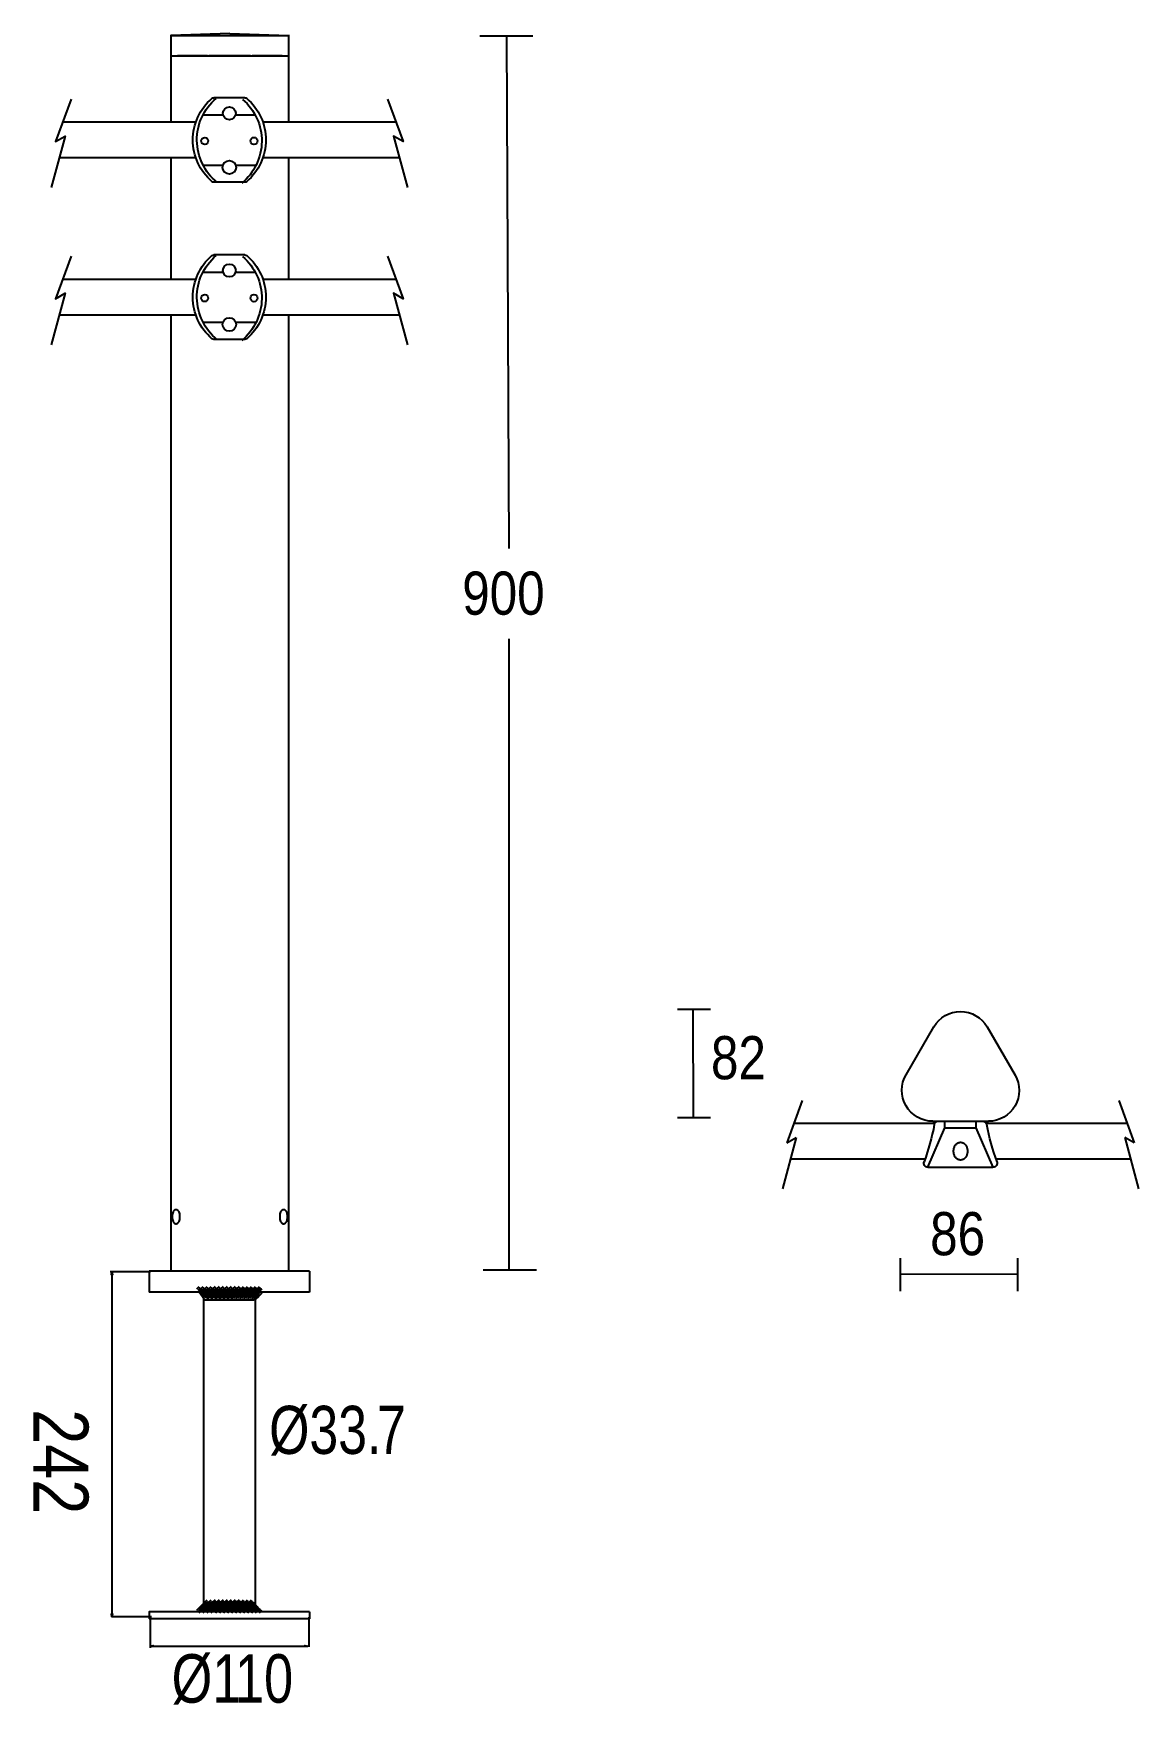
# Model space of a CAD drawing. Extents: x 7 to 173, y 7 to 258.
import ezdxf

# ---------------------------------------------------------------- set-up
doc = ezdxf.new("R2010")
doc.units = 0
doc.layers.add('LIVELLO_1', color=160, linetype='Continuous')
doc.styles.add('STD', font='txt')

# ---------------------------------------------------------------- blocks, each defined once
blk = doc.blocks.new('AI9-BLK319')
at = {"layer": 'LIVELLO_1', "color": 7}
for p, q in [((3.555166, -0.319877), (3.925686, 0.050471)), ((3.740512, -0.50729), (4.111032, -0.134531)), ((3.925686, -0.692636), (4.298446, -0.319877))]:
    blk.add_line(p, q, dxfattribs=at)
blk = doc.blocks.new('AI9-BLK318')
at = {"layer": 'LIVELLO_1', "color": 7}
blk.add_blockref('AI9-BLK319', (0, 0), dxfattribs=at)
blk = doc.blocks.new('AI9-BLK317')
at = {"layer": 'LIVELLO_1', "color": 7}
for p, q in [((3.784007, -0.171221), (4.154699, 0.201538)), ((3.969353, -0.356567), (4.339873, 0.016192)), ((4.154699, -0.541914), (4.527458, -0.171221))]:
    blk.add_line(p, q, dxfattribs=at)
blk = doc.blocks.new('AI9-BLK316')
at = {"layer": 'LIVELLO_1', "color": 7}
blk.add_blockref('AI9-BLK317', (0, 0), dxfattribs=at)
blk = doc.blocks.new('AI9-BLK315')
at = {"layer": 'LIVELLO_1', "color": 7}
for p, q in [((3.934299, 0.016364), (4.304991, 0.389124)), ((4.119645, -0.168982), (4.491371, 0.203777)), ((4.304991, -0.354328), (4.678784, 0.016364))]:
    blk.add_line(p, q, dxfattribs=at)
blk = doc.blocks.new('AI9-BLK314')
at = {"layer": 'LIVELLO_1', "color": 7}
blk.add_blockref('AI9-BLK315', (0, 0), dxfattribs=at)
blk = doc.blocks.new('AI9-BLK311')
at = {"layer": 'LIVELLO_1', "color": 7}
for p, q in [((2.950724, -0.319877), (3.321417, 0.050471)), ((3.13607, -0.50729), (3.50883, -0.134531)), ((3.321417, -0.692636), (3.694176, -0.319877))]:
    blk.add_line(p, q, dxfattribs=at)
blk = doc.blocks.new('AI9-BLK310')
at = {"layer": 'LIVELLO_1', "color": 7}
blk.add_blockref('AI9-BLK311', (0, 0), dxfattribs=at)
blk = doc.blocks.new('AI9-BLK309')
at = {"layer": 'LIVELLO_1', "color": 7}
for p, q in [((3.253548, -0.171221), (3.624068, 0.201538)), ((3.438722, -0.356567), (3.811481, 0.016192)), ((3.624068, -0.541914), (3.996828, -0.171221))]:
    blk.add_line(p, q, dxfattribs=at)
blk = doc.blocks.new('AI9-BLK308')
at = {"layer": 'LIVELLO_1', "color": 7}
blk.add_blockref('AI9-BLK309', (0, 0), dxfattribs=at)
blk = doc.blocks.new('AI9-BLK307')
at = {"layer": 'LIVELLO_1', "color": 7}
for p, q in [((3.555166, 0.016364), (3.925686, 0.389124)), ((3.740512, -0.168982), (4.111032, 0.203777)), ((3.925686, -0.354328), (4.298446, 0.016364))]:
    blk.add_line(p, q, dxfattribs=at)
blk = doc.blocks.new('AI9-BLK306')
at = {"layer": 'LIVELLO_1', "color": 7}
blk.add_blockref('AI9-BLK307', (0, 0), dxfattribs=at)
blk = doc.blocks.new('AI9-BLK305')
at = {"layer": 'LIVELLO_1', "color": 7}
for p, q in [((3.784007, 0.187413), (4.154699, 0.560173)), ((3.969353, 0.002412), (4.339873, 0.375171)), ((4.154699, -0.182935), (4.527458, 0.187413))]:
    blk.add_line(p, q, dxfattribs=at)
blk = doc.blocks.new('AI9-BLK304')
at = {"layer": 'LIVELLO_1', "color": 7}
blk.add_blockref('AI9-BLK305', (0, 0), dxfattribs=at)
blk = doc.blocks.new('AI9-BLK303')
at = {"layer": 'LIVELLO_1', "color": 7}
for p, q in [((3.934299, 0.338308), (4.304991, 0.711068)), ((4.119645, 0.152962), (4.491371, 0.523655)), ((4.304991, -0.032384), (4.678784, 0.338308))]:
    blk.add_line(p, q, dxfattribs=at)
blk = doc.blocks.new('AI9-BLK302')
at = {"layer": 'LIVELLO_1', "color": 7}
blk.add_blockref('AI9-BLK303', (0, 0), dxfattribs=at)
blk = doc.blocks.new('AI9-BLK301')
at = {"layer": 'LIVELLO_1', "color": 7}
for p, q in [((2.346455, -0.319877), (2.719214, 0.050471)), ((2.531628, -0.50729), (2.904388, -0.134531)), ((2.719214, -0.692636), (3.089734, -0.319877))]:
    blk.add_line(p, q, dxfattribs=at)
blk = doc.blocks.new('AI9-BLK300')
at = {"layer": 'LIVELLO_1', "color": 7}
blk.add_blockref('AI9-BLK301', (0, 0), dxfattribs=at)
blk = doc.blocks.new('AI9-BLK299')
at = {"layer": 'LIVELLO_1', "color": 7}
for p, q in [((2.649106, -0.171221), (3.021866, 0.201538)), ((2.834452, -0.356567), (3.207212, 0.016192)), ((3.021866, -0.541914), (3.392386, -0.171221))]:
    blk.add_line(p, q, dxfattribs=at)
blk = doc.blocks.new('AI9-BLK298')
at = {"layer": 'LIVELLO_1', "color": 7}
blk.add_blockref('AI9-BLK299', (0, 0), dxfattribs=at)
blk = doc.blocks.new('AI9-BLK297')
at = {"layer": 'LIVELLO_1', "color": 7}
for p, q in [((2.950724, 0.016364), (3.321417, 0.389124)), ((3.13607, -0.168982), (3.50883, 0.203777)), ((3.321417, -0.354328), (3.694176, 0.016364))]:
    blk.add_line(p, q, dxfattribs=at)
blk = doc.blocks.new('AI9-BLK296')
at = {"layer": 'LIVELLO_1', "color": 7}
blk.add_blockref('AI9-BLK297', (0, 0), dxfattribs=at)
blk = doc.blocks.new('AI9-BLK295')
at = {"layer": 'LIVELLO_1', "color": 7}
for p, q in [((3.253548, 0.187413), (3.624068, 0.560173)), ((3.438722, 0.002412), (3.811481, 0.375171)), ((3.624068, -0.182935), (3.996828, 0.187413))]:
    blk.add_line(p, q, dxfattribs=at)
blk = doc.blocks.new('AI9-BLK294')
at = {"layer": 'LIVELLO_1', "color": 7}
blk.add_blockref('AI9-BLK295', (0, 0), dxfattribs=at)
blk = doc.blocks.new('AI9-BLK293')
at = {"layer": 'LIVELLO_1', "color": 7}
for p, q in [((3.555166, 0.338308), (3.925686, 0.711068)), ((3.740512, 0.152962), (4.111032, 0.523655)), ((3.925686, -0.032384), (4.298446, 0.338308))]:
    blk.add_line(p, q, dxfattribs=at)
blk = doc.blocks.new('AI9-BLK292')
at = {"layer": 'LIVELLO_1', "color": 7}
blk.add_blockref('AI9-BLK293', (0, 0), dxfattribs=at)
blk = doc.blocks.new('AI9-BLK291')
at = {"layer": 'LIVELLO_1', "color": 7}
for p, q in [((1.742013, -0.319877), (2.114772, 0.050471)), ((1.929426, -0.50729), (2.300118, -0.134531)), ((2.114772, -0.692636), (2.485292, -0.319877))]:
    blk.add_line(p, q, dxfattribs=at)
blk = doc.blocks.new('AI9-BLK290')
at = {"layer": 'LIVELLO_1', "color": 7}
blk.add_blockref('AI9-BLK291', (0, 0), dxfattribs=at)
blk = doc.blocks.new('AI9-BLK289')
at = {"layer": 'LIVELLO_1', "color": 7}
for p, q in [((2.043631, -0.171221), (2.417424, 0.201538)), ((2.228977, -0.356567), (2.60277, 0.016192)), ((2.417424, -0.541914), (2.788116, -0.171221))]:
    blk.add_line(p, q, dxfattribs=at)
blk = doc.blocks.new('AI9-BLK288')
at = {"layer": 'LIVELLO_1', "color": 7}
blk.add_blockref('AI9-BLK289', (0, 0), dxfattribs=at)
blk = doc.blocks.new('AI9-BLK287')
at = {"layer": 'LIVELLO_1', "color": 7}
for p, q in [((2.346455, 0.016364), (2.719214, 0.389124)), ((2.531628, -0.168982), (2.904388, 0.203777)), ((2.719214, -0.354328), (3.089734, 0.016364))]:
    blk.add_line(p, q, dxfattribs=at)
blk = doc.blocks.new('AI9-BLK286')
at = {"layer": 'LIVELLO_1', "color": 7}
blk.add_blockref('AI9-BLK287', (0, 0), dxfattribs=at)
blk = doc.blocks.new('AI9-BLK285')
at = {"layer": 'LIVELLO_1', "color": 7}
for p, q in [((2.649106, 0.187413), (3.021866, 0.560173)), ((2.834452, 0.002412), (3.207212, 0.375171)), ((3.021866, -0.182935), (3.392386, 0.187413))]:
    blk.add_line(p, q, dxfattribs=at)
blk = doc.blocks.new('AI9-BLK284')
at = {"layer": 'LIVELLO_1', "color": 7}
blk.add_blockref('AI9-BLK285', (0, 0), dxfattribs=at)
blk = doc.blocks.new('AI9-BLK283')
at = {"layer": 'LIVELLO_1', "color": 7}
for p, q in [((2.950724, 0.338308), (3.321417, 0.711068)), ((3.13607, 0.152962), (3.50883, 0.523655)), ((3.321417, -0.032384), (3.694176, 0.338308))]:
    blk.add_line(p, q, dxfattribs=at)
blk = doc.blocks.new('AI9-BLK282')
at = {"layer": 'LIVELLO_1', "color": 7}
blk.add_blockref('AI9-BLK283', (0, 0), dxfattribs=at)
blk = doc.blocks.new('AI9-BLK281')
at = {"layer": 'LIVELLO_1', "color": 7}
for p, q in [((1.13981, -0.319877), (1.51033, 0.050471)), ((1.325156, -0.50729), (1.695676, -0.134531)), ((1.51033, -0.692636), (1.881022, -0.319877))]:
    blk.add_line(p, q, dxfattribs=at)
blk = doc.blocks.new('AI9-BLK280')
at = {"layer": 'LIVELLO_1', "color": 7}
blk.add_blockref('AI9-BLK281', (0, 0), dxfattribs=at)
blk = doc.blocks.new('AI9-BLK279')
at = {"layer": 'LIVELLO_1', "color": 7}
for p, q in [((1.439189, -0.171221), (1.811948, 0.201538)), ((1.626774, -0.356567), (1.997294, 0.016192)), ((1.811948, -0.541914), (2.18264, -0.171221))]:
    blk.add_line(p, q, dxfattribs=at)
blk = doc.blocks.new('AI9-BLK278')
at = {"layer": 'LIVELLO_1', "color": 7}
blk.add_blockref('AI9-BLK279', (0, 0), dxfattribs=at)
blk = doc.blocks.new('AI9-BLK277')
at = {"layer": 'LIVELLO_1', "color": 7}
for p, q in [((1.742013, 0.016364), (2.114772, 0.389124)), ((1.929426, -0.168982), (2.300118, 0.203777)), ((2.114772, -0.354328), (2.485292, 0.016364))]:
    blk.add_line(p, q, dxfattribs=at)
blk = doc.blocks.new('AI9-BLK276')
at = {"layer": 'LIVELLO_1', "color": 7}
blk.add_blockref('AI9-BLK277', (0, 0), dxfattribs=at)
blk = doc.blocks.new('AI9-BLK275')
at = {"layer": 'LIVELLO_1', "color": 7}
for p, q in [((2.043631, 0.187413), (2.417424, 0.560173)), ((2.228977, 0.002412), (2.60277, 0.375171)), ((2.417424, -0.182935), (2.788116, 0.187413))]:
    blk.add_line(p, q, dxfattribs=at)
blk = doc.blocks.new('AI9-BLK274')
at = {"layer": 'LIVELLO_1', "color": 7}
blk.add_blockref('AI9-BLK275', (0, 0), dxfattribs=at)
blk = doc.blocks.new('AI9-BLK273')
at = {"layer": 'LIVELLO_1', "color": 7}
for p, q in [((2.346455, 0.338308), (2.719214, 0.711068)), ((2.531628, 0.152962), (2.904388, 0.523655)), ((2.719214, -0.032384), (3.089734, 0.338308))]:
    blk.add_line(p, q, dxfattribs=at)
blk = doc.blocks.new('AI9-BLK272')
at = {"layer": 'LIVELLO_1', "color": 7}
blk.add_blockref('AI9-BLK273', (0, 0), dxfattribs=at)
blk = doc.blocks.new('AI9-BLK271')
at = {"layer": 'LIVELLO_1', "color": 7}
for p, q in [((0.535368, -0.319877), (0.90606, 0.050471)), ((0.720714, -0.50729), (1.091234, -0.134531)), ((0.90606, -0.692636), (1.278819, -0.319877))]:
    blk.add_line(p, q, dxfattribs=at)
blk = doc.blocks.new('AI9-BLK270')
at = {"layer": 'LIVELLO_1', "color": 7}
blk.add_blockref('AI9-BLK271', (0, 0), dxfattribs=at)
blk = doc.blocks.new('AI9-BLK269')
at = {"layer": 'LIVELLO_1', "color": 7}
for p, q in [((0.836986, -0.171221), (1.207678, 0.201538)), ((1.022332, -0.356567), (1.393024, 0.016192)), ((1.207678, -0.541914), (1.580438, -0.171221))]:
    blk.add_line(p, q, dxfattribs=at)
blk = doc.blocks.new('AI9-BLK268')
at = {"layer": 'LIVELLO_1', "color": 7}
blk.add_blockref('AI9-BLK269', (0, 0), dxfattribs=at)
blk = doc.blocks.new('AI9-BLK267')
at = {"layer": 'LIVELLO_1', "color": 7}
for p, q in [((1.13981, 0.016364), (1.51033, 0.389124)), ((1.325156, -0.168982), (1.695676, 0.203777)), ((1.51033, -0.354328), (1.881022, 0.016364))]:
    blk.add_line(p, q, dxfattribs=at)
blk = doc.blocks.new('AI9-BLK266')
at = {"layer": 'LIVELLO_1', "color": 7}
blk.add_blockref('AI9-BLK267', (0, 0), dxfattribs=at)
blk = doc.blocks.new('AI9-BLK265')
at = {"layer": 'LIVELLO_1', "color": 7}
for p, q in [((1.439189, 0.187413), (1.811948, 0.560173)), ((1.626774, 0.002412), (1.997294, 0.375171)), ((1.811948, -0.182935), (2.18264, 0.187413))]:
    blk.add_line(p, q, dxfattribs=at)
blk = doc.blocks.new('AI9-BLK264')
at = {"layer": 'LIVELLO_1', "color": 7}
blk.add_blockref('AI9-BLK265', (0, 0), dxfattribs=at)
blk = doc.blocks.new('AI9-BLK263')
at = {"layer": 'LIVELLO_1', "color": 7}
for p, q in [((1.742013, 0.338308), (2.114772, 0.711068)), ((1.929426, 0.152962), (2.300118, 0.523655)), ((2.114772, -0.032384), (2.485292, 0.338308))]:
    blk.add_line(p, q, dxfattribs=at)
blk = doc.blocks.new('AI9-BLK262')
at = {"layer": 'LIVELLO_1', "color": 7}
blk.add_blockref('AI9-BLK263', (0, 0), dxfattribs=at)
blk = doc.blocks.new('AI9-BLK261')
at = {"layer": 'LIVELLO_1', "color": 7}
for p, q in [((-0.070108, -0.319877), (0.300585, 0.050471)), ((0.115238, -0.50729), (0.489031, -0.134531)), ((0.300585, -0.692636), (0.674377, -0.319877))]:
    blk.add_line(p, q, dxfattribs=at)
blk = doc.blocks.new('AI9-BLK260')
at = {"layer": 'LIVELLO_1', "color": 7}
blk.add_blockref('AI9-BLK261', (0, 0), dxfattribs=at)
blk = doc.blocks.new('AI9-BLK259')
at = {"layer": 'LIVELLO_1', "color": 7}
for p, q in [((0.232716, -0.171221), (0.603236, 0.201538)), ((0.41789, -0.356567), (0.790649, 0.016192)), ((0.603236, -0.541914), (0.975996, -0.171221))]:
    blk.add_line(p, q, dxfattribs=at)
blk = doc.blocks.new('AI9-BLK258')
at = {"layer": 'LIVELLO_1', "color": 7}
blk.add_blockref('AI9-BLK259', (0, 0), dxfattribs=at)
blk = doc.blocks.new('AI9-BLK257')
at = {"layer": 'LIVELLO_1', "color": 7}
for p, q in [((0.535368, 0.016364), (0.90606, 0.389124)), ((0.720714, -0.168982), (1.091234, 0.203777)), ((0.90606, -0.354328), (1.278819, 0.016364))]:
    blk.add_line(p, q, dxfattribs=at)
blk = doc.blocks.new('AI9-BLK256')
at = {"layer": 'LIVELLO_1', "color": 7}
blk.add_blockref('AI9-BLK257', (0, 0), dxfattribs=at)
blk = doc.blocks.new('AI9-BLK255')
at = {"layer": 'LIVELLO_1', "color": 7}
for p, q in [((0.836986, 0.187413), (1.207678, 0.560173)), ((1.022332, 0.002412), (1.393024, 0.375171)), ((1.207678, -0.182935), (1.580438, 0.187413))]:
    blk.add_line(p, q, dxfattribs=at)
blk = doc.blocks.new('AI9-BLK254')
at = {"layer": 'LIVELLO_1', "color": 7}
blk.add_blockref('AI9-BLK255', (0, 0), dxfattribs=at)
blk = doc.blocks.new('AI9-BLK253')
at = {"layer": 'LIVELLO_1', "color": 7}
for p, q in [((1.13981, 0.338308), (1.51033, 0.711068)), ((1.325156, 0.152962), (1.695676, 0.523655)), ((1.51033, -0.032384), (1.881022, 0.338308))]:
    blk.add_line(p, q, dxfattribs=at)
blk = doc.blocks.new('AI9-BLK252')
at = {"layer": 'LIVELLO_1', "color": 7}
blk.add_blockref('AI9-BLK253', (0, 0), dxfattribs=at)
blk = doc.blocks.new('AI9-BLK251')
at = {"layer": 'LIVELLO_1', "color": 7}
for p, q in [((-0.674377, -0.319877), (-0.301618, 0.050471)), ((-0.489204, -0.50729), (-0.116444, -0.134531)), ((-0.301618, -0.692636), (0.068902, -0.319877))]:
    blk.add_line(p, q, dxfattribs=at)
blk = doc.blocks.new('AI9-BLK250')
at = {"layer": 'LIVELLO_1', "color": 7}
blk.add_blockref('AI9-BLK251', (0, 0), dxfattribs=at)
blk = doc.blocks.new('AI9-BLK249')
at = {"layer": 'LIVELLO_1', "color": 7}
for p, q in [((-0.371726, -0.171221), (-0.001034, 0.201538)), ((-0.18638, -0.356567), (0.18638, 0.016192)), ((-0.001034, -0.541914), (0.371726, -0.171221))]:
    blk.add_line(p, q, dxfattribs=at)
blk = doc.blocks.new('AI9-BLK248')
at = {"layer": 'LIVELLO_1', "color": 7}
blk.add_blockref('AI9-BLK249', (0, 0), dxfattribs=at)
blk = doc.blocks.new('AI9-BLK247')
at = {"layer": 'LIVELLO_1', "color": 7}
for p, q in [((-0.070108, 0.016364), (0.300585, 0.389124)), ((0.115238, -0.168982), (0.489031, 0.203777)), ((0.300585, -0.354328), (0.674377, 0.016364))]:
    blk.add_line(p, q, dxfattribs=at)
blk = doc.blocks.new('AI9-BLK246')
at = {"layer": 'LIVELLO_1', "color": 7}
blk.add_blockref('AI9-BLK247', (0, 0), dxfattribs=at)
blk = doc.blocks.new('AI9-BLK245')
at = {"layer": 'LIVELLO_1', "color": 7}
for p, q in [((0.232716, 0.187413), (0.603236, 0.560173)), ((0.41789, 0.002412), (0.790649, 0.375171)), ((0.603236, -0.182935), (0.975996, 0.187413))]:
    blk.add_line(p, q, dxfattribs=at)
blk = doc.blocks.new('AI9-BLK244')
at = {"layer": 'LIVELLO_1', "color": 7}
blk.add_blockref('AI9-BLK245', (0, 0), dxfattribs=at)
blk = doc.blocks.new('AI9-BLK243')
at = {"layer": 'LIVELLO_1', "color": 7}
for p, q in [((0.535368, 0.338308), (0.90606, 0.711068)), ((0.720714, 0.152962), (1.091234, 0.523655)), ((0.90606, -0.032384), (1.278819, 0.338308))]:
    blk.add_line(p, q, dxfattribs=at)
blk = doc.blocks.new('AI9-BLK242')
at = {"layer": 'LIVELLO_1', "color": 7}
blk.add_blockref('AI9-BLK243', (0, 0), dxfattribs=at)
blk = doc.blocks.new('AI9-BLK241')
at = {"layer": 'LIVELLO_1', "color": 7}
for p, q in [((-1.278819, -0.319877), (-0.90606, 0.050471)), ((-1.091406, -0.50729), (-0.720714, -0.134531)), ((-0.90606, -0.692636), (-0.53554, -0.319877))]:
    blk.add_line(p, q, dxfattribs=at)
blk = doc.blocks.new('AI9-BLK240')
at = {"layer": 'LIVELLO_1', "color": 7}
blk.add_blockref('AI9-BLK241', (0, 0), dxfattribs=at)
blk = doc.blocks.new('AI9-BLK239')
at = {"layer": 'LIVELLO_1', "color": 7}
for p, q in [((-0.976168, -0.171221), (-0.603408, 0.201538)), ((-0.790822, -0.356567), (-0.418062, 0.016192)), ((-0.603408, -0.541914), (-0.232716, -0.171221))]:
    blk.add_line(p, q, dxfattribs=at)
blk = doc.blocks.new('AI9-BLK238')
at = {"layer": 'LIVELLO_1', "color": 7}
blk.add_blockref('AI9-BLK239', (0, 0), dxfattribs=at)
blk = doc.blocks.new('AI9-BLK237')
at = {"layer": 'LIVELLO_1', "color": 7}
for p, q in [((-0.674377, 0.016364), (-0.301618, 0.389124)), ((-0.489204, -0.168982), (-0.116444, 0.203777)), ((-0.301618, -0.354328), (0.068902, 0.016364))]:
    blk.add_line(p, q, dxfattribs=at)
blk = doc.blocks.new('AI9-BLK236')
at = {"layer": 'LIVELLO_1', "color": 7}
blk.add_blockref('AI9-BLK237', (0, 0), dxfattribs=at)
blk = doc.blocks.new('AI9-BLK235')
at = {"layer": 'LIVELLO_1', "color": 7}
for p, q in [((-0.371726, 0.187413), (-0.001034, 0.560173)), ((-0.18638, 0.002412), (0.18638, 0.375171)), ((-0.001034, -0.182935), (0.371726, 0.187413))]:
    blk.add_line(p, q, dxfattribs=at)
blk = doc.blocks.new('AI9-BLK234')
at = {"layer": 'LIVELLO_1', "color": 7}
blk.add_blockref('AI9-BLK235', (0, 0), dxfattribs=at)
blk = doc.blocks.new('AI9-BLK233')
at = {"layer": 'LIVELLO_1', "color": 7}
for p, q in [((-0.070108, 0.338308), (0.300585, 0.711068)), ((0.115238, 0.152962), (0.489031, 0.523655)), ((0.300585, -0.032384), (0.674377, 0.338308))]:
    blk.add_line(p, q, dxfattribs=at)
blk = doc.blocks.new('AI9-BLK232')
at = {"layer": 'LIVELLO_1', "color": 7}
blk.add_blockref('AI9-BLK233', (0, 0), dxfattribs=at)
blk = doc.blocks.new('AI9-BLK231')
at = {"layer": 'LIVELLO_1', "color": 7}
for p, q in [((-1.883261, -0.319877), (-1.510502, 0.050471)), ((-1.695676, -0.50729), (-1.325156, -0.134531)), ((-1.510502, -0.692636), (-1.13981, -0.319877))]:
    blk.add_line(p, q, dxfattribs=at)
blk = doc.blocks.new('AI9-BLK230')
at = {"layer": 'LIVELLO_1', "color": 7}
blk.add_blockref('AI9-BLK231', (0, 0), dxfattribs=at)
blk = doc.blocks.new('AI9-BLK229')
at = {"layer": 'LIVELLO_1', "color": 7}
for p, q in [((-1.580438, -0.171221), (-1.207678, 0.201538)), ((-1.393024, -0.356567), (-1.022332, 0.016192)), ((-1.207678, -0.541914), (-0.837158, -0.171221))]:
    blk.add_line(p, q, dxfattribs=at)
blk = doc.blocks.new('AI9-BLK228')
at = {"layer": 'LIVELLO_1', "color": 7}
blk.add_blockref('AI9-BLK229', (0, 0), dxfattribs=at)
blk = doc.blocks.new('AI9-BLK227')
at = {"layer": 'LIVELLO_1', "color": 7}
for p, q in [((-1.278819, 0.016364), (-0.90606, 0.389124)), ((-1.091406, -0.168982), (-0.720714, 0.203777)), ((-0.90606, -0.354328), (-0.53554, 0.016364))]:
    blk.add_line(p, q, dxfattribs=at)
blk = doc.blocks.new('AI9-BLK226')
at = {"layer": 'LIVELLO_1', "color": 7}
blk.add_blockref('AI9-BLK227', (0, 0), dxfattribs=at)
blk = doc.blocks.new('AI9-BLK225')
at = {"layer": 'LIVELLO_1', "color": 7}
for p, q in [((-0.976168, 0.187413), (-0.603408, 0.560173)), ((-0.790822, 0.002412), (-0.418062, 0.375171)), ((-0.603408, -0.182935), (-0.232716, 0.187413))]:
    blk.add_line(p, q, dxfattribs=at)
blk = doc.blocks.new('AI9-BLK224')
at = {"layer": 'LIVELLO_1', "color": 7}
blk.add_blockref('AI9-BLK225', (0, 0), dxfattribs=at)
blk = doc.blocks.new('AI9-BLK223')
at = {"layer": 'LIVELLO_1', "color": 7}
for p, q in [((-0.674377, 0.338308), (-0.301618, 0.711068)), ((-0.489204, 0.152962), (-0.116444, 0.523655)), ((-0.301618, -0.032384), (0.068902, 0.338308))]:
    blk.add_line(p, q, dxfattribs=at)
blk = doc.blocks.new('AI9-BLK222')
at = {"layer": 'LIVELLO_1', "color": 7}
blk.add_blockref('AI9-BLK223', (0, 0), dxfattribs=at)
blk = doc.blocks.new('AI9-BLK221')
at = {"layer": 'LIVELLO_1', "color": 7}
for p, q in [((-2.485464, -0.319877), (-2.114772, 0.050471)), ((-2.300118, -0.50729), (-1.929598, -0.134531)), ((-2.114772, -0.692636), (-1.742013, -0.319877))]:
    blk.add_line(p, q, dxfattribs=at)
blk = doc.blocks.new('AI9-BLK220')
at = {"layer": 'LIVELLO_1', "color": 7}
blk.add_blockref('AI9-BLK221', (0, 0), dxfattribs=at)
blk = doc.blocks.new('AI9-BLK219')
at = {"layer": 'LIVELLO_1', "color": 7}
for p, q in [((-2.183846, -0.171221), (-1.813154, 0.201538)), ((-1.9985, -0.356567), (-1.626774, 0.016192)), ((-1.813154, -0.541914), (-1.439361, -0.171221))]:
    blk.add_line(p, q, dxfattribs=at)
blk = doc.blocks.new('AI9-BLK218')
at = {"layer": 'LIVELLO_1', "color": 7}
blk.add_blockref('AI9-BLK219', (0, 0), dxfattribs=at)
blk = doc.blocks.new('AI9-BLK217')
at = {"layer": 'LIVELLO_1', "color": 7}
for p, q in [((-1.883261, 0.016364), (-1.510502, 0.389124)), ((-1.695676, -0.168982), (-1.325156, 0.203777)), ((-1.510502, -0.354328), (-1.13981, 0.016364))]:
    blk.add_line(p, q, dxfattribs=at)
blk = doc.blocks.new('AI9-BLK216')
at = {"layer": 'LIVELLO_1', "color": 7}
blk.add_blockref('AI9-BLK217', (0, 0), dxfattribs=at)
blk = doc.blocks.new('AI9-BLK215')
at = {"layer": 'LIVELLO_1', "color": 7}
for p, q in [((-1.580438, 0.187413), (-1.207678, 0.560173)), ((-1.393024, 0.002412), (-1.022332, 0.375171)), ((-1.207678, -0.182935), (-0.837158, 0.187413))]:
    blk.add_line(p, q, dxfattribs=at)
blk = doc.blocks.new('AI9-BLK214')
at = {"layer": 'LIVELLO_1', "color": 7}
blk.add_blockref('AI9-BLK215', (0, 0), dxfattribs=at)
blk = doc.blocks.new('AI9-BLK213')
at = {"layer": 'LIVELLO_1', "color": 7}
for p, q in [((-1.278819, 0.338308), (-0.90606, 0.711068)), ((-1.091406, 0.152962), (-0.720714, 0.523655)), ((-0.90606, -0.032384), (-0.53554, 0.338308))]:
    blk.add_line(p, q, dxfattribs=at)
blk = doc.blocks.new('AI9-BLK212')
at = {"layer": 'LIVELLO_1', "color": 7}
blk.add_blockref('AI9-BLK213', (0, 0), dxfattribs=at)
blk = doc.blocks.new('AI9-BLK211')
at = {"layer": 'LIVELLO_1', "color": 7}
for p, q in [((-3.089734, -0.319877), (-2.719214, 0.050471)), ((-2.90456, -0.50729), (-2.531801, -0.134531)), ((-2.719214, -0.692636), (-2.346455, -0.319877))]:
    blk.add_line(p, q, dxfattribs=at)
blk = doc.blocks.new('AI9-BLK210')
at = {"layer": 'LIVELLO_1', "color": 7}
blk.add_blockref('AI9-BLK211', (0, 0), dxfattribs=at)
blk = doc.blocks.new('AI9-BLK209')
at = {"layer": 'LIVELLO_1', "color": 7}
for p, q in [((-2.788116, -0.171221), (-2.417596, 0.201538)), ((-2.60277, -0.356567), (-2.23225, 0.016192)), ((-2.417596, -0.541914), (-2.044836, -0.171221))]:
    blk.add_line(p, q, dxfattribs=at)
blk = doc.blocks.new('AI9-BLK208')
at = {"layer": 'LIVELLO_1', "color": 7}
blk.add_blockref('AI9-BLK209', (0, 0), dxfattribs=at)
blk = doc.blocks.new('AI9-BLK207')
at = {"layer": 'LIVELLO_1', "color": 7}
for p, q in [((-2.485464, 0.016364), (-2.114772, 0.389124)), ((-2.300118, -0.168982), (-1.929598, 0.203777)), ((-2.114772, -0.354328), (-1.742013, 0.016364))]:
    blk.add_line(p, q, dxfattribs=at)
blk = doc.blocks.new('AI9-BLK206')
at = {"layer": 'LIVELLO_1', "color": 7}
blk.add_blockref('AI9-BLK207', (0, 0), dxfattribs=at)
blk = doc.blocks.new('AI9-BLK205')
at = {"layer": 'LIVELLO_1', "color": 7}
for p, q in [((-2.183846, 0.187413), (-1.813154, 0.560173)), ((-1.9985, 0.002412), (-1.626774, 0.375171)), ((-1.813154, -0.182935), (-1.439361, 0.187413))]:
    blk.add_line(p, q, dxfattribs=at)
blk = doc.blocks.new('AI9-BLK204')
at = {"layer": 'LIVELLO_1', "color": 7}
blk.add_blockref('AI9-BLK205', (0, 0), dxfattribs=at)
blk = doc.blocks.new('AI9-BLK203')
at = {"layer": 'LIVELLO_1', "color": 7}
for p, q in [((-1.883261, 0.338308), (-1.510502, 0.711068)), ((-1.695676, 0.152962), (-1.325156, 0.523655)), ((-1.510502, -0.032384), (-1.13981, 0.338308))]:
    blk.add_line(p, q, dxfattribs=at)
blk = doc.blocks.new('AI9-BLK202')
at = {"layer": 'LIVELLO_1', "color": 7}
blk.add_blockref('AI9-BLK203', (0, 0), dxfattribs=at)
blk = doc.blocks.new('AI9-BLK201')
at = {"layer": 'LIVELLO_1', "color": 7}
for p, q in [((-3.694176, -0.319877), (-3.321417, 0.050471)), ((-3.50883, -0.50729), (-3.13607, -0.134531)), ((-3.321417, -0.692636), (-2.950897, -0.319877))]:
    blk.add_line(p, q, dxfattribs=at)
blk = doc.blocks.new('AI9-BLK200')
at = {"layer": 'LIVELLO_1', "color": 7}
blk.add_blockref('AI9-BLK201', (0, 0), dxfattribs=at)
blk = doc.blocks.new('AI9-BLK199')
at = {"layer": 'LIVELLO_1', "color": 7}
for p, q in [((-3.392558, -0.171221), (-3.021866, 0.201538)), ((-3.207212, -0.356567), (-2.834452, 0.016192)), ((-3.021866, -0.541914), (-2.649106, -0.171221))]:
    blk.add_line(p, q, dxfattribs=at)
blk = doc.blocks.new('AI9-BLK198')
at = {"layer": 'LIVELLO_1', "color": 7}
blk.add_blockref('AI9-BLK199', (0, 0), dxfattribs=at)
blk = doc.blocks.new('AI9-BLK197')
at = {"layer": 'LIVELLO_1', "color": 7}
for p, q in [((-3.089734, 0.016364), (-2.719214, 0.389124)), ((-2.90456, -0.168982), (-2.531801, 0.203777)), ((-2.719214, -0.354328), (-2.346455, 0.016364))]:
    blk.add_line(p, q, dxfattribs=at)
blk = doc.blocks.new('AI9-BLK196')
at = {"layer": 'LIVELLO_1', "color": 7}
blk.add_blockref('AI9-BLK197', (0, 0), dxfattribs=at)
blk = doc.blocks.new('AI9-BLK195')
at = {"layer": 'LIVELLO_1', "color": 7}
for p, q in [((-2.788116, 0.187413), (-2.417596, 0.560173)), ((-2.60277, 0.002412), (-2.23225, 0.375171)), ((-2.417596, -0.182935), (-2.044836, 0.187413))]:
    blk.add_line(p, q, dxfattribs=at)
blk = doc.blocks.new('AI9-BLK194')
at = {"layer": 'LIVELLO_1', "color": 7}
blk.add_blockref('AI9-BLK195', (0, 0), dxfattribs=at)
blk = doc.blocks.new('AI9-BLK193')
at = {"layer": 'LIVELLO_1', "color": 7}
for p, q in [((-2.485464, 0.338308), (-2.114772, 0.711068)), ((-2.300118, 0.152962), (-1.929598, 0.523655)), ((-2.114772, -0.032384), (-1.742013, 0.338308))]:
    blk.add_line(p, q, dxfattribs=at)
blk = doc.blocks.new('AI9-BLK192')
at = {"layer": 'LIVELLO_1', "color": 7}
blk.add_blockref('AI9-BLK193', (0, 0), dxfattribs=at)
blk = doc.blocks.new('AI9-BLK191')
at = {"layer": 'LIVELLO_1', "color": 7}
for p, q in [((-3.996828, -0.171221), (-3.624068, 0.201538)), ((-3.811654, -0.356567), (-3.438894, 0.016192)), ((-3.624068, -0.541914), (-3.253548, -0.171221))]:
    blk.add_line(p, q, dxfattribs=at)
blk = doc.blocks.new('AI9-BLK190')
at = {"layer": 'LIVELLO_1', "color": 7}
blk.add_blockref('AI9-BLK191', (0, 0), dxfattribs=at)
blk = doc.blocks.new('AI9-BLK189')
at = {"layer": 'LIVELLO_1', "color": 7}
for p, q in [((-3.694176, 0.016364), (-3.321417, 0.389124)), ((-3.50883, -0.168982), (-3.13607, 0.203777)), ((-3.321417, -0.354328), (-2.950897, 0.016364))]:
    blk.add_line(p, q, dxfattribs=at)
blk = doc.blocks.new('AI9-BLK188')
at = {"layer": 'LIVELLO_1', "color": 7}
blk.add_blockref('AI9-BLK189', (0, 0), dxfattribs=at)
blk = doc.blocks.new('AI9-BLK187')
at = {"layer": 'LIVELLO_1', "color": 7}
for p, q in [((-3.392558, 0.187413), (-3.021866, 0.560173)), ((-3.207212, 0.002412), (-2.834452, 0.375171)), ((-3.021866, -0.182935), (-2.649106, 0.187413))]:
    blk.add_line(p, q, dxfattribs=at)
blk = doc.blocks.new('AI9-BLK186')
at = {"layer": 'LIVELLO_1', "color": 7}
blk.add_blockref('AI9-BLK187', (0, 0), dxfattribs=at)
blk = doc.blocks.new('AI9-BLK185')
at = {"layer": 'LIVELLO_1', "color": 7}
for p, q in [((-3.089734, 0.338308), (-2.719214, 0.711068)), ((-2.90456, 0.152962), (-2.531801, 0.523655)), ((-2.719214, -0.032384), (-2.346455, 0.338308))]:
    blk.add_line(p, q, dxfattribs=at)
blk = doc.blocks.new('AI9-BLK184')
at = {"layer": 'LIVELLO_1', "color": 7}
blk.add_blockref('AI9-BLK185', (0, 0), dxfattribs=at)
blk = doc.blocks.new('AI9-BLK183')
at = {"layer": 'LIVELLO_1', "color": 7}
for p, q in [((-4.299651, 0.016364), (-3.925859, 0.389124)), ((-4.114305, -0.168982), (-3.740512, 0.203777)), ((-3.925859, -0.354328), (-3.555166, 0.016364))]:
    blk.add_line(p, q, dxfattribs=at)
blk = doc.blocks.new('AI9-BLK182')
at = {"layer": 'LIVELLO_1', "color": 7}
blk.add_blockref('AI9-BLK183', (0, 0), dxfattribs=at)
blk = doc.blocks.new('AI9-BLK181')
at = {"layer": 'LIVELLO_1', "color": 7}
for p, q in [((-3.996828, 0.187413), (-3.624068, 0.560173)), ((-3.811654, 0.002412), (-3.438894, 0.375171)), ((-3.624068, -0.182935), (-3.253548, 0.187413))]:
    blk.add_line(p, q, dxfattribs=at)
blk = doc.blocks.new('AI9-BLK180')
at = {"layer": 'LIVELLO_1', "color": 7}
blk.add_blockref('AI9-BLK181', (0, 0), dxfattribs=at)
blk = doc.blocks.new('AI9-BLK179')
at = {"layer": 'LIVELLO_1', "color": 7}
for p, q in [((-3.694176, 0.338308), (-3.321417, 0.711068)), ((-3.50883, 0.152962), (-3.13607, 0.523655)), ((-3.321417, -0.032384), (-2.950897, 0.338308))]:
    blk.add_line(p, q, dxfattribs=at)
blk = doc.blocks.new('AI9-BLK178')
at = {"layer": 'LIVELLO_1', "color": 7}
blk.add_blockref('AI9-BLK179', (0, 0), dxfattribs=at)
blk = doc.blocks.new('AI9-BLK177')
at = {"layer": 'LIVELLO_1', "color": 7}
for p, q in [((-4.527458, 0.187413), (-4.154699, 0.560173)), ((-4.340045, 0.002412), (-3.969353, 0.375171)), ((-4.154699, -0.182935), (-3.784179, 0.187413))]:
    blk.add_line(p, q, dxfattribs=at)
blk = doc.blocks.new('AI9-BLK176')
at = {"layer": 'LIVELLO_1', "color": 7}
blk.add_blockref('AI9-BLK177', (0, 0), dxfattribs=at)
blk = doc.blocks.new('AI9-BLK175')
at = {"layer": 'LIVELLO_1', "color": 7}
for p, q in [((-4.299651, 0.338308), (-3.925859, 0.711068)), ((-4.114305, 0.152962), (-3.740512, 0.523655)), ((-3.925859, -0.032384), (-3.555166, 0.338308))]:
    blk.add_line(p, q, dxfattribs=at)
blk = doc.blocks.new('AI9-BLK174')
at = {"layer": 'LIVELLO_1', "color": 7}
blk.add_blockref('AI9-BLK175', (0, 0), dxfattribs=at)
blk = doc.blocks.new('AI9-BLK173')
at = {"layer": 'LIVELLO_1', "color": 7}
for p, q in [((-4.67887, 0.338308), (-4.306111, 0.711068)), ((-4.491285, 0.152962), (-4.120765, 0.523655)), ((-4.306111, -0.032384), (-3.935419, 0.338308))]:
    blk.add_line(p, q, dxfattribs=at)
blk = doc.blocks.new('AI9-BLK172')
at = {"layer": 'LIVELLO_1', "color": 7}
blk.add_blockref('AI9-BLK173', (0, 0), dxfattribs=at)
blk = doc.blocks.new('AI9-BLK169')
at = {"layer": 'LIVELLO_1', "color": 7}
for p, q in [((3.934299, -0.280086), (4.304991, 0.092673)), ((4.119645, -0.465432), (4.491371, -0.092673)), ((4.304991, -0.650779), (4.678784, -0.280086))]:
    blk.add_line(p, q, dxfattribs=at)
blk = doc.blocks.new('AI9-BLK168')
at = {"layer": 'LIVELLO_1', "color": 7}
blk.add_blockref('AI9-BLK169', (0, 0), dxfattribs=at)
blk = doc.blocks.new('AI9-BLK165')
at = {"layer": 'LIVELLO_1', "color": 7}
for p, q in [((3.555166, -0.280086), (3.925686, 0.092673)), ((3.740512, -0.465432), (4.113272, -0.092673)), ((3.925686, -0.650779), (4.298446, -0.280086))]:
    blk.add_line(p, q, dxfattribs=at)
blk = doc.blocks.new('AI9-BLK164')
at = {"layer": 'LIVELLO_1', "color": 7}
blk.add_blockref('AI9-BLK165', (0, 0), dxfattribs=at)
blk = doc.blocks.new('AI9-BLK163')
at = {"layer": 'LIVELLO_1', "color": 7}
for p, q in [((3.784007, -0.127124), (4.154699, 0.245635)), ((3.969353, -0.314537), (4.339873, 0.060289)), ((4.154699, -0.499883), (4.527458, -0.127124))]:
    blk.add_line(p, q, dxfattribs=at)
blk = doc.blocks.new('AI9-BLK162')
at = {"layer": 'LIVELLO_1', "color": 7}
blk.add_blockref('AI9-BLK163', (0, 0), dxfattribs=at)
blk = doc.blocks.new('AI9-BLK159')
at = {"layer": 'LIVELLO_1', "color": 7}
for p, q in [((2.950724, -0.280086), (3.321417, 0.092673)), ((3.13607, -0.465432), (3.50883, -0.092673)), ((3.321417, -0.650779), (3.694176, -0.280086))]:
    blk.add_line(p, q, dxfattribs=at)
blk = doc.blocks.new('AI9-BLK158')
at = {"layer": 'LIVELLO_1', "color": 7}
blk.add_blockref('AI9-BLK159', (0, 0), dxfattribs=at)
blk = doc.blocks.new('AI9-BLK157')
at = {"layer": 'LIVELLO_1', "color": 7}
for p, q in [((3.253548, -0.127124), (3.624068, 0.245635)), ((3.438722, -0.314537), (3.811481, 0.060289)), ((3.624068, -0.499883), (3.996828, -0.127124))]:
    blk.add_line(p, q, dxfattribs=at)
blk = doc.blocks.new('AI9-BLK156')
at = {"layer": 'LIVELLO_1', "color": 7}
blk.add_blockref('AI9-BLK157', (0, 0), dxfattribs=at)
blk = doc.blocks.new('AI9-BLK155')
at = {"layer": 'LIVELLO_1', "color": 7}
for p, q in [((3.555166, 0.077515), (3.925686, 0.450274)), ((3.740512, -0.107487), (4.113272, 0.265272)), ((3.925686, -0.292833), (4.298446, 0.077515))]:
    blk.add_line(p, q, dxfattribs=at)
blk = doc.blocks.new('AI9-BLK154')
at = {"layer": 'LIVELLO_1', "color": 7}
blk.add_blockref('AI9-BLK155', (0, 0), dxfattribs=at)
blk = doc.blocks.new('AI9-BLK151')
at = {"layer": 'LIVELLO_1', "color": 7}
for p, q in [((2.346455, -0.280086), (2.719214, 0.092673)), ((2.531628, -0.465432), (2.904388, -0.092673)), ((2.719214, -0.650779), (3.089734, -0.280086))]:
    blk.add_line(p, q, dxfattribs=at)
blk = doc.blocks.new('AI9-BLK150')
at = {"layer": 'LIVELLO_1', "color": 7}
blk.add_blockref('AI9-BLK151', (0, 0), dxfattribs=at)
blk = doc.blocks.new('AI9-BLK149')
at = {"layer": 'LIVELLO_1', "color": 7}
for p, q in [((2.649106, -0.127124), (3.021866, 0.245635)), ((2.834452, -0.314537), (3.207212, 0.060289)), ((3.021866, -0.499883), (3.392386, -0.127124))]:
    blk.add_line(p, q, dxfattribs=at)
blk = doc.blocks.new('AI9-BLK148')
at = {"layer": 'LIVELLO_1', "color": 7}
blk.add_blockref('AI9-BLK149', (0, 0), dxfattribs=at)
blk = doc.blocks.new('AI9-BLK147')
at = {"layer": 'LIVELLO_1', "color": 7}
for p, q in [((2.950724, 0.077515), (3.321417, 0.450274)), ((3.13607, -0.107487), (3.50883, 0.265272)), ((3.321417, -0.292833), (3.694176, 0.077515))]:
    blk.add_line(p, q, dxfattribs=at)
blk = doc.blocks.new('AI9-BLK146')
at = {"layer": 'LIVELLO_1', "color": 7}
blk.add_blockref('AI9-BLK147', (0, 0), dxfattribs=at)
blk = doc.blocks.new('AI9-BLK145')
at = {"layer": 'LIVELLO_1', "color": 7}
for p, q in [((3.253548, 0.22841), (3.624068, 0.601169)), ((3.438722, 0.043064), (3.811481, 0.413756)), ((3.624068, -0.142282), (3.996828, 0.22841))]:
    blk.add_line(p, q, dxfattribs=at)
blk = doc.blocks.new('AI9-BLK144')
at = {"layer": 'LIVELLO_1', "color": 7}
blk.add_blockref('AI9-BLK145', (0, 0), dxfattribs=at)
blk = doc.blocks.new('AI9-BLK141')
at = {"layer": 'LIVELLO_1', "color": 7}
for p, q in [((1.742013, -0.280086), (2.114772, 0.092673)), ((1.929426, -0.465432), (2.300118, -0.092673)), ((2.114772, -0.650779), (2.485292, -0.280086))]:
    blk.add_line(p, q, dxfattribs=at)
blk = doc.blocks.new('AI9-BLK140')
at = {"layer": 'LIVELLO_1', "color": 7}
blk.add_blockref('AI9-BLK141', (0, 0), dxfattribs=at)
blk = doc.blocks.new('AI9-BLK139')
at = {"layer": 'LIVELLO_1', "color": 7}
for p, q in [((2.043631, -0.127124), (2.417424, 0.245635)), ((2.228977, -0.314537), (2.60277, 0.060289)), ((2.417424, -0.499883), (2.788116, -0.127124))]:
    blk.add_line(p, q, dxfattribs=at)
blk = doc.blocks.new('AI9-BLK138')
at = {"layer": 'LIVELLO_1', "color": 7}
blk.add_blockref('AI9-BLK139', (0, 0), dxfattribs=at)
blk = doc.blocks.new('AI9-BLK137')
at = {"layer": 'LIVELLO_1', "color": 7}
for p, q in [((2.346455, 0.077515), (2.719214, 0.450274)), ((2.531628, -0.107487), (2.904388, 0.265272)), ((2.719214, -0.292833), (3.089734, 0.077515))]:
    blk.add_line(p, q, dxfattribs=at)
blk = doc.blocks.new('AI9-BLK136')
at = {"layer": 'LIVELLO_1', "color": 7}
blk.add_blockref('AI9-BLK137', (0, 0), dxfattribs=at)
blk = doc.blocks.new('AI9-BLK135')
at = {"layer": 'LIVELLO_1', "color": 7}
for p, q in [((2.649106, 0.22841), (3.021866, 0.601169)), ((2.834452, 0.043064), (3.207212, 0.413756)), ((3.021866, -0.142282), (3.392386, 0.22841))]:
    blk.add_line(p, q, dxfattribs=at)
blk = doc.blocks.new('AI9-BLK134')
at = {"layer": 'LIVELLO_1', "color": 7}
blk.add_blockref('AI9-BLK135', (0, 0), dxfattribs=at)
blk = doc.blocks.new('AI9-BLK133')
at = {"layer": 'LIVELLO_1', "color": 7}
for p, q in [((2.950724, 0.379305), (3.321417, 0.752064)), ((3.13607, 0.193959), (3.50883, 0.564651)), ((3.321417, 0.008613), (3.694176, 0.379305))]:
    blk.add_line(p, q, dxfattribs=at)
blk = doc.blocks.new('AI9-BLK132')
at = {"layer": 'LIVELLO_1', "color": 7}
blk.add_blockref('AI9-BLK133', (0, 0), dxfattribs=at)
blk = doc.blocks.new('AI9-BLK129')
at = {"layer": 'LIVELLO_1', "color": 7}
for p, q in [((1.13981, -0.280086), (1.51033, 0.092673)), ((1.325156, -0.465432), (1.695676, -0.092673)), ((1.51033, -0.650779), (1.883089, -0.280086))]:
    blk.add_line(p, q, dxfattribs=at)
blk = doc.blocks.new('AI9-BLK128')
at = {"layer": 'LIVELLO_1', "color": 7}
blk.add_blockref('AI9-BLK129', (0, 0), dxfattribs=at)
blk = doc.blocks.new('AI9-BLK127')
at = {"layer": 'LIVELLO_1', "color": 7}
for p, q in [((1.439189, -0.127124), (1.811948, 0.245635)), ((1.626774, -0.314537), (1.997294, 0.060289)), ((1.811948, -0.499883), (2.18264, -0.127124))]:
    blk.add_line(p, q, dxfattribs=at)
blk = doc.blocks.new('AI9-BLK126')
at = {"layer": 'LIVELLO_1', "color": 7}
blk.add_blockref('AI9-BLK127', (0, 0), dxfattribs=at)
blk = doc.blocks.new('AI9-BLK125')
at = {"layer": 'LIVELLO_1', "color": 7}
for p, q in [((1.742013, 0.077515), (2.114772, 0.450274)), ((1.929426, -0.107487), (2.300118, 0.265272)), ((2.114772, -0.292833), (2.485292, 0.077515))]:
    blk.add_line(p, q, dxfattribs=at)
blk = doc.blocks.new('AI9-BLK124')
at = {"layer": 'LIVELLO_1', "color": 7}
blk.add_blockref('AI9-BLK125', (0, 0), dxfattribs=at)
blk = doc.blocks.new('AI9-BLK123')
at = {"layer": 'LIVELLO_1', "color": 7}
for p, q in [((2.043631, 0.22841), (2.417424, 0.601169)), ((2.228977, 0.043064), (2.60277, 0.413756)), ((2.417424, -0.142282), (2.788116, 0.22841))]:
    blk.add_line(p, q, dxfattribs=at)
blk = doc.blocks.new('AI9-BLK122')
at = {"layer": 'LIVELLO_1', "color": 7}
blk.add_blockref('AI9-BLK123', (0, 0), dxfattribs=at)
blk = doc.blocks.new('AI9-BLK121')
at = {"layer": 'LIVELLO_1', "color": 7}
for p, q in [((2.346455, 0.379305), (2.719214, 0.752064)), ((2.531628, 0.193959), (2.904388, 0.564651)), ((2.719214, 0.008613), (3.089734, 0.379305))]:
    blk.add_line(p, q, dxfattribs=at)
blk = doc.blocks.new('AI9-BLK120')
at = {"layer": 'LIVELLO_1', "color": 7}
blk.add_blockref('AI9-BLK121', (0, 0), dxfattribs=at)
blk = doc.blocks.new('AI9-BLK117')
at = {"layer": 'LIVELLO_1', "color": 7}
for p, q in [((0.535368, -0.280086), (0.90606, 0.092673)), ((0.720714, -0.465432), (1.091234, -0.092673)), ((0.90606, -0.650779), (1.278819, -0.280086))]:
    blk.add_line(p, q, dxfattribs=at)
blk = doc.blocks.new('AI9-BLK116')
at = {"layer": 'LIVELLO_1', "color": 7}
blk.add_blockref('AI9-BLK117', (0, 0), dxfattribs=at)
blk = doc.blocks.new('AI9-BLK115')
at = {"layer": 'LIVELLO_1', "color": 7}
for p, q in [((0.836986, -0.127124), (1.207678, 0.245635)), ((1.022332, -0.314537), (1.393024, 0.060289)), ((1.207678, -0.499883), (1.580438, -0.127124))]:
    blk.add_line(p, q, dxfattribs=at)
blk = doc.blocks.new('AI9-BLK114')
at = {"layer": 'LIVELLO_1', "color": 7}
blk.add_blockref('AI9-BLK115', (0, 0), dxfattribs=at)
blk = doc.blocks.new('AI9-BLK113')
at = {"layer": 'LIVELLO_1', "color": 7}
for p, q in [((1.13981, 0.077515), (1.51033, 0.450274)), ((1.325156, -0.107487), (1.695676, 0.262861)), ((1.51033, -0.292833), (1.883089, 0.077515))]:
    blk.add_line(p, q, dxfattribs=at)
blk = doc.blocks.new('AI9-BLK112')
at = {"layer": 'LIVELLO_1', "color": 7}
blk.add_blockref('AI9-BLK113', (0, 0), dxfattribs=at)
blk = doc.blocks.new('AI9-BLK111')
at = {"layer": 'LIVELLO_1', "color": 7}
for p, q in [((1.439189, 0.22841), (1.811948, 0.601169)), ((1.626774, 0.043064), (1.997294, 0.413756)), ((1.811948, -0.142282), (2.18264, 0.22841))]:
    blk.add_line(p, q, dxfattribs=at)
blk = doc.blocks.new('AI9-BLK110')
at = {"layer": 'LIVELLO_1', "color": 7}
blk.add_blockref('AI9-BLK111', (0, 0), dxfattribs=at)
blk = doc.blocks.new('AI9-BLK109')
at = {"layer": 'LIVELLO_1', "color": 7}
for p, q in [((1.742013, 0.379305), (2.114772, 0.752064)), ((1.929426, 0.193959), (2.300118, 0.564651)), ((2.114772, 0.008613), (2.485292, 0.379305))]:
    blk.add_line(p, q, dxfattribs=at)
blk = doc.blocks.new('AI9-BLK108')
at = {"layer": 'LIVELLO_1', "color": 7}
blk.add_blockref('AI9-BLK109', (0, 0), dxfattribs=at)
blk = doc.blocks.new('AI9-BLK105')
at = {"layer": 'LIVELLO_1', "color": 7}
for p, q in [((-0.070108, -0.280086), (0.300585, 0.092673)), ((0.115238, -0.465432), (0.489031, -0.092673)), ((0.300585, -0.650779), (0.674377, -0.280086))]:
    blk.add_line(p, q, dxfattribs=at)
blk = doc.blocks.new('AI9-BLK104')
at = {"layer": 'LIVELLO_1', "color": 7}
blk.add_blockref('AI9-BLK105', (0, 0), dxfattribs=at)
blk = doc.blocks.new('AI9-BLK103')
at = {"layer": 'LIVELLO_1', "color": 7}
for p, q in [((0.232716, -0.127124), (0.603236, 0.245635)), ((0.41789, -0.314537), (0.790649, 0.060289)), ((0.603236, -0.499883), (0.975996, -0.127124))]:
    blk.add_line(p, q, dxfattribs=at)
blk = doc.blocks.new('AI9-BLK102')
at = {"layer": 'LIVELLO_1', "color": 7}
blk.add_blockref('AI9-BLK103', (0, 0), dxfattribs=at)
blk = doc.blocks.new('AI9-BLK101')
at = {"layer": 'LIVELLO_1', "color": 7}
for p, q in [((0.535368, 0.077515), (0.90606, 0.450274)), ((0.720714, -0.107487), (1.091234, 0.262861)), ((0.90606, -0.292833), (1.278819, 0.077515))]:
    blk.add_line(p, q, dxfattribs=at)
blk = doc.blocks.new('AI9-BLK100')
at = {"layer": 'LIVELLO_1', "color": 7}
blk.add_blockref('AI9-BLK101', (0, 0), dxfattribs=at)
blk = doc.blocks.new('AI9-BLK99')
at = {"layer": 'LIVELLO_1', "color": 7}
for p, q in [((0.836986, 0.22841), (1.207678, 0.601169)), ((1.022332, 0.043064), (1.393024, 0.413756)), ((1.207678, -0.142282), (1.580438, 0.22841))]:
    blk.add_line(p, q, dxfattribs=at)
blk = doc.blocks.new('AI9-BLK98')
at = {"layer": 'LIVELLO_1', "color": 7}
blk.add_blockref('AI9-BLK99', (0, 0), dxfattribs=at)
blk = doc.blocks.new('AI9-BLK97')
at = {"layer": 'LIVELLO_1', "color": 7}
for p, q in [((1.13981, 0.379305), (1.51033, 0.752064)), ((1.325156, 0.193959), (1.695676, 0.564651)), ((1.51033, 0.008613), (1.883089, 0.379305))]:
    blk.add_line(p, q, dxfattribs=at)
blk = doc.blocks.new('AI9-BLK96')
at = {"layer": 'LIVELLO_1', "color": 7}
blk.add_blockref('AI9-BLK97', (0, 0), dxfattribs=at)
blk = doc.blocks.new('AI9-BLK93')
at = {"layer": 'LIVELLO_1', "color": 7}
for p, q in [((-0.674377, -0.280086), (-0.301618, 0.092673)), ((-0.489204, -0.465432), (-0.116444, -0.092673)), ((-0.301618, -0.650779), (0.068902, -0.280086))]:
    blk.add_line(p, q, dxfattribs=at)
blk = doc.blocks.new('AI9-BLK92')
at = {"layer": 'LIVELLO_1', "color": 7}
blk.add_blockref('AI9-BLK93', (0, 0), dxfattribs=at)
blk = doc.blocks.new('AI9-BLK91')
at = {"layer": 'LIVELLO_1', "color": 7}
for p, q in [((-0.371726, -0.127124), (0.001034, 0.245635)), ((-0.18638, -0.314537), (0.18638, 0.060289)), ((0.001034, -0.499883), (0.371726, -0.127124))]:
    blk.add_line(p, q, dxfattribs=at)
blk = doc.blocks.new('AI9-BLK90')
at = {"layer": 'LIVELLO_1', "color": 7}
blk.add_blockref('AI9-BLK91', (0, 0), dxfattribs=at)
blk = doc.blocks.new('AI9-BLK89')
at = {"layer": 'LIVELLO_1', "color": 7}
for p, q in [((-0.070108, 0.077515), (0.300585, 0.450274)), ((0.115238, -0.107487), (0.489031, 0.262861)), ((0.300585, -0.292833), (0.674377, 0.077515))]:
    blk.add_line(p, q, dxfattribs=at)
blk = doc.blocks.new('AI9-BLK88')
at = {"layer": 'LIVELLO_1', "color": 7}
blk.add_blockref('AI9-BLK89', (0, 0), dxfattribs=at)
blk = doc.blocks.new('AI9-BLK87')
at = {"layer": 'LIVELLO_1', "color": 7}
for p, q in [((0.232716, 0.22841), (0.603236, 0.601169)), ((0.41789, 0.043064), (0.790649, 0.413756)), ((0.603236, -0.142282), (0.975996, 0.22841))]:
    blk.add_line(p, q, dxfattribs=at)
blk = doc.blocks.new('AI9-BLK86')
at = {"layer": 'LIVELLO_1', "color": 7}
blk.add_blockref('AI9-BLK87', (0, 0), dxfattribs=at)
blk = doc.blocks.new('AI9-BLK85')
at = {"layer": 'LIVELLO_1', "color": 7}
for p, q in [((0.535368, 0.379305), (0.90606, 0.752064)), ((0.720714, 0.193959), (1.091234, 0.564651)), ((0.90606, 0.008613), (1.278819, 0.379305))]:
    blk.add_line(p, q, dxfattribs=at)
blk = doc.blocks.new('AI9-BLK84')
at = {"layer": 'LIVELLO_1', "color": 7}
blk.add_blockref('AI9-BLK85', (0, 0), dxfattribs=at)
blk = doc.blocks.new('AI9-BLK81')
at = {"layer": 'LIVELLO_1', "color": 7}
for p, q in [((-1.278819, -0.280086), (-0.90606, 0.092673)), ((-1.091406, -0.465432), (-0.720714, -0.092673)), ((-0.90606, -0.650779), (-0.53554, -0.280086))]:
    blk.add_line(p, q, dxfattribs=at)
blk = doc.blocks.new('AI9-BLK80')
at = {"layer": 'LIVELLO_1', "color": 7}
blk.add_blockref('AI9-BLK81', (0, 0), dxfattribs=at)
blk = doc.blocks.new('AI9-BLK79')
at = {"layer": 'LIVELLO_1', "color": 7}
for p, q in [((-0.976168, -0.127124), (-0.603408, 0.245635)), ((-0.790822, -0.314537), (-0.418062, 0.060289)), ((-0.603408, -0.499883), (-0.232716, -0.127124))]:
    blk.add_line(p, q, dxfattribs=at)
blk = doc.blocks.new('AI9-BLK78')
at = {"layer": 'LIVELLO_1', "color": 7}
blk.add_blockref('AI9-BLK79', (0, 0), dxfattribs=at)
blk = doc.blocks.new('AI9-BLK77')
at = {"layer": 'LIVELLO_1', "color": 7}
for p, q in [((-0.674377, 0.077515), (-0.301618, 0.450274)), ((-0.489204, -0.107487), (-0.116444, 0.262861)), ((-0.301618, -0.292833), (0.068902, 0.077515))]:
    blk.add_line(p, q, dxfattribs=at)
blk = doc.blocks.new('AI9-BLK76')
at = {"layer": 'LIVELLO_1', "color": 7}
blk.add_blockref('AI9-BLK77', (0, 0), dxfattribs=at)
blk = doc.blocks.new('AI9-BLK75')
at = {"layer": 'LIVELLO_1', "color": 7}
for p, q in [((-0.371726, 0.22841), (-0.001034, 0.601169)), ((-0.18638, 0.043064), (0.18638, 0.413756)), ((-0.001034, -0.142282), (0.371726, 0.22841))]:
    blk.add_line(p, q, dxfattribs=at)
blk = doc.blocks.new('AI9-BLK74')
at = {"layer": 'LIVELLO_1', "color": 7}
blk.add_blockref('AI9-BLK75', (0, 0), dxfattribs=at)
blk = doc.blocks.new('AI9-BLK73')
at = {"layer": 'LIVELLO_1', "color": 7}
for p, q in [((-0.070108, 0.379305), (0.300585, 0.752064)), ((0.115238, 0.193959), (0.489031, 0.564651)), ((0.300585, 0.008613), (0.674377, 0.379305))]:
    blk.add_line(p, q, dxfattribs=at)
blk = doc.blocks.new('AI9-BLK72')
at = {"layer": 'LIVELLO_1', "color": 7}
blk.add_blockref('AI9-BLK73', (0, 0), dxfattribs=at)
blk = doc.blocks.new('AI9-BLK69')
at = {"layer": 'LIVELLO_1', "color": 7}
for p, q in [((-1.883261, -0.280086), (-1.510502, 0.092673)), ((-1.695676, -0.465432), (-1.325156, -0.092673)), ((-1.510502, -0.650779), (-1.13981, -0.280086))]:
    blk.add_line(p, q, dxfattribs=at)
blk = doc.blocks.new('AI9-BLK68')
at = {"layer": 'LIVELLO_1', "color": 7}
blk.add_blockref('AI9-BLK69', (0, 0), dxfattribs=at)
blk = doc.blocks.new('AI9-BLK67')
at = {"layer": 'LIVELLO_1', "color": 7}
for p, q in [((-1.580438, -0.127124), (-1.207678, 0.245635)), ((-1.393024, -0.314537), (-1.022332, 0.060289)), ((-1.207678, -0.499883), (-0.837158, -0.127124))]:
    blk.add_line(p, q, dxfattribs=at)
blk = doc.blocks.new('AI9-BLK66')
at = {"layer": 'LIVELLO_1', "color": 7}
blk.add_blockref('AI9-BLK67', (0, 0), dxfattribs=at)
blk = doc.blocks.new('AI9-BLK65')
at = {"layer": 'LIVELLO_1', "color": 7}
for p, q in [((-1.278819, 0.077515), (-0.90606, 0.450274)), ((-1.091406, -0.107487), (-0.720714, 0.262861)), ((-0.90606, -0.292833), (-0.53554, 0.077515))]:
    blk.add_line(p, q, dxfattribs=at)
blk = doc.blocks.new('AI9-BLK64')
at = {"layer": 'LIVELLO_1', "color": 7}
blk.add_blockref('AI9-BLK65', (0, 0), dxfattribs=at)
blk = doc.blocks.new('AI9-BLK63')
at = {"layer": 'LIVELLO_1', "color": 7}
for p, q in [((-0.976168, 0.22841), (-0.603408, 0.601169)), ((-0.790822, 0.043064), (-0.418062, 0.413756)), ((-0.603408, -0.142282), (-0.232716, 0.22841))]:
    blk.add_line(p, q, dxfattribs=at)
blk = doc.blocks.new('AI9-BLK62')
at = {"layer": 'LIVELLO_1', "color": 7}
blk.add_blockref('AI9-BLK63', (0, 0), dxfattribs=at)
blk = doc.blocks.new('AI9-BLK61')
at = {"layer": 'LIVELLO_1', "color": 7}
for p, q in [((-0.674377, 0.379305), (-0.301618, 0.752064)), ((-0.489204, 0.193959), (-0.116444, 0.564651)), ((-0.301618, 0.008613), (0.068902, 0.379305))]:
    blk.add_line(p, q, dxfattribs=at)
blk = doc.blocks.new('AI9-BLK60')
at = {"layer": 'LIVELLO_1', "color": 7}
blk.add_blockref('AI9-BLK61', (0, 0), dxfattribs=at)
blk = doc.blocks.new('AI9-BLK57')
at = {"layer": 'LIVELLO_1', "color": 7}
for p, q in [((-2.485464, -0.280086), (-2.114772, 0.092673)), ((-2.300118, -0.465432), (-1.929598, -0.092673)), ((-2.114772, -0.650779), (-1.742013, -0.280086))]:
    blk.add_line(p, q, dxfattribs=at)
blk = doc.blocks.new('AI9-BLK56')
at = {"layer": 'LIVELLO_1', "color": 7}
blk.add_blockref('AI9-BLK57', (0, 0), dxfattribs=at)
blk = doc.blocks.new('AI9-BLK55')
at = {"layer": 'LIVELLO_1', "color": 7}
for p, q in [((-2.183846, -0.127124), (-1.813154, 0.245635)), ((-1.9985, -0.314537), (-1.626774, 0.060289)), ((-1.813154, -0.499883), (-1.439361, -0.127124))]:
    blk.add_line(p, q, dxfattribs=at)
blk = doc.blocks.new('AI9-BLK54')
at = {"layer": 'LIVELLO_1', "color": 7}
blk.add_blockref('AI9-BLK55', (0, 0), dxfattribs=at)
blk = doc.blocks.new('AI9-BLK53')
at = {"layer": 'LIVELLO_1', "color": 7}
for p, q in [((-1.883261, 0.077515), (-1.510502, 0.450274)), ((-1.695676, -0.107487), (-1.325156, 0.262861)), ((-1.510502, -0.292833), (-1.13981, 0.077515))]:
    blk.add_line(p, q, dxfattribs=at)
blk = doc.blocks.new('AI9-BLK52')
at = {"layer": 'LIVELLO_1', "color": 7}
blk.add_blockref('AI9-BLK53', (0, 0), dxfattribs=at)
blk = doc.blocks.new('AI9-BLK51')
at = {"layer": 'LIVELLO_1', "color": 7}
for p, q in [((-1.580438, 0.22841), (-1.207678, 0.601169)), ((-1.393024, 0.043064), (-1.022332, 0.413756)), ((-1.207678, -0.142282), (-0.837158, 0.22841))]:
    blk.add_line(p, q, dxfattribs=at)
blk = doc.blocks.new('AI9-BLK50')
at = {"layer": 'LIVELLO_1', "color": 7}
blk.add_blockref('AI9-BLK51', (0, 0), dxfattribs=at)
blk = doc.blocks.new('AI9-BLK49')
at = {"layer": 'LIVELLO_1', "color": 7}
for p, q in [((-1.278819, 0.379305), (-0.90606, 0.752064)), ((-1.091406, 0.193959), (-0.720714, 0.564651)), ((-0.90606, 0.008613), (-0.53554, 0.379305))]:
    blk.add_line(p, q, dxfattribs=at)
blk = doc.blocks.new('AI9-BLK48')
at = {"layer": 'LIVELLO_1', "color": 7}
blk.add_blockref('AI9-BLK49', (0, 0), dxfattribs=at)
blk = doc.blocks.new('AI9-BLK45')
at = {"layer": 'LIVELLO_1', "color": 7}
for p, q in [((-3.089734, -0.280086), (-2.719214, 0.092673)), ((-2.90456, -0.465432), (-2.531801, -0.092673)), ((-2.719214, -0.650779), (-2.346455, -0.280086))]:
    blk.add_line(p, q, dxfattribs=at)
blk = doc.blocks.new('AI9-BLK44')
at = {"layer": 'LIVELLO_1', "color": 7}
blk.add_blockref('AI9-BLK45', (0, 0), dxfattribs=at)
blk = doc.blocks.new('AI9-BLK43')
at = {"layer": 'LIVELLO_1', "color": 7}
for p, q in [((-2.788116, -0.127124), (-2.417596, 0.245635)), ((-2.60277, -0.314537), (-2.23001, 0.060289)), ((-2.417596, -0.499883), (-2.044836, -0.127124))]:
    blk.add_line(p, q, dxfattribs=at)
blk = doc.blocks.new('AI9-BLK42')
at = {"layer": 'LIVELLO_1', "color": 7}
blk.add_blockref('AI9-BLK43', (0, 0), dxfattribs=at)
blk = doc.blocks.new('AI9-BLK41')
at = {"layer": 'LIVELLO_1', "color": 7}
for p, q in [((-2.485464, 0.077515), (-2.114772, 0.450274)), ((-2.300118, -0.107487), (-1.929598, 0.262861)), ((-2.114772, -0.292833), (-1.742013, 0.077515))]:
    blk.add_line(p, q, dxfattribs=at)
blk = doc.blocks.new('AI9-BLK40')
at = {"layer": 'LIVELLO_1', "color": 7}
blk.add_blockref('AI9-BLK41', (0, 0), dxfattribs=at)
blk = doc.blocks.new('AI9-BLK39')
at = {"layer": 'LIVELLO_1', "color": 7}
for p, q in [((-2.183846, 0.22841), (-1.813154, 0.601169)), ((-1.9985, 0.043064), (-1.626774, 0.413756)), ((-1.813154, -0.142282), (-1.439361, 0.22841))]:
    blk.add_line(p, q, dxfattribs=at)
blk = doc.blocks.new('AI9-BLK38')
at = {"layer": 'LIVELLO_1', "color": 7}
blk.add_blockref('AI9-BLK39', (0, 0), dxfattribs=at)
blk = doc.blocks.new('AI9-BLK37')
at = {"layer": 'LIVELLO_1', "color": 7}
for p, q in [((-1.883261, 0.379305), (-1.510502, 0.752064)), ((-1.695676, 0.193959), (-1.325156, 0.564651)), ((-1.510502, 0.008613), (-1.13981, 0.379305))]:
    blk.add_line(p, q, dxfattribs=at)
blk = doc.blocks.new('AI9-BLK36')
at = {"layer": 'LIVELLO_1', "color": 7}
blk.add_blockref('AI9-BLK37', (0, 0), dxfattribs=at)
blk = doc.blocks.new('AI9-BLK33')
at = {"layer": 'LIVELLO_1', "color": 7}
for p, q in [((-3.694176, -0.280086), (-3.321417, 0.092673)), ((-3.50883, -0.465432), (-3.13607, -0.092673)), ((-3.321417, -0.650779), (-2.950897, -0.280086))]:
    blk.add_line(p, q, dxfattribs=at)
blk = doc.blocks.new('AI9-BLK32')
at = {"layer": 'LIVELLO_1', "color": 7}
blk.add_blockref('AI9-BLK33', (0, 0), dxfattribs=at)
blk = doc.blocks.new('AI9-BLK31')
at = {"layer": 'LIVELLO_1', "color": 7}
for p, q in [((-3.392558, -0.127124), (-3.021866, 0.245635)), ((-3.207212, -0.314537), (-2.834452, 0.060289)), ((-3.021866, -0.499883), (-2.649106, -0.127124))]:
    blk.add_line(p, q, dxfattribs=at)
blk = doc.blocks.new('AI9-BLK30')
at = {"layer": 'LIVELLO_1', "color": 7}
blk.add_blockref('AI9-BLK31', (0, 0), dxfattribs=at)
blk = doc.blocks.new('AI9-BLK29')
at = {"layer": 'LIVELLO_1', "color": 7}
for p, q in [((-3.089734, 0.077515), (-2.719214, 0.450274)), ((-2.90456, -0.107487), (-2.531801, 0.262861)), ((-2.719214, -0.292833), (-2.346455, 0.077515))]:
    blk.add_line(p, q, dxfattribs=at)
blk = doc.blocks.new('AI9-BLK28')
at = {"layer": 'LIVELLO_1', "color": 7}
blk.add_blockref('AI9-BLK29', (0, 0), dxfattribs=at)
blk = doc.blocks.new('AI9-BLK27')
at = {"layer": 'LIVELLO_1', "color": 7}
for p, q in [((-2.788116, 0.22841), (-2.417596, 0.601169)), ((-2.60277, 0.043064), (-2.23001, 0.413756)), ((-2.417596, -0.142282), (-2.044836, 0.22841))]:
    blk.add_line(p, q, dxfattribs=at)
blk = doc.blocks.new('AI9-BLK26')
at = {"layer": 'LIVELLO_1', "color": 7}
blk.add_blockref('AI9-BLK27', (0, 0), dxfattribs=at)
blk = doc.blocks.new('AI9-BLK25')
at = {"layer": 'LIVELLO_1', "color": 7}
for p, q in [((-2.485464, 0.379305), (-2.114772, 0.752064)), ((-2.300118, 0.193959), (-1.929598, 0.564651)), ((-2.114772, 0.008613), (-1.742013, 0.379305))]:
    blk.add_line(p, q, dxfattribs=at)
blk = doc.blocks.new('AI9-BLK24')
at = {"layer": 'LIVELLO_1', "color": 7}
blk.add_blockref('AI9-BLK25', (0, 0), dxfattribs=at)
blk = doc.blocks.new('AI9-BLK21')
at = {"layer": 'LIVELLO_1', "color": 7}
for p, q in [((-4.299651, -0.280086), (-3.925859, 0.092673)), ((-4.114305, -0.465432), (-3.740512, -0.092673)), ((-3.925859, -0.650779), (-3.555166, -0.280086))]:
    blk.add_line(p, q, dxfattribs=at)
blk = doc.blocks.new('AI9-BLK20')
at = {"layer": 'LIVELLO_1', "color": 7}
blk.add_blockref('AI9-BLK21', (0, 0), dxfattribs=at)
blk = doc.blocks.new('AI9-BLK19')
at = {"layer": 'LIVELLO_1', "color": 7}
for p, q in [((-3.996828, -0.127124), (-3.624068, 0.245635)), ((-3.811654, -0.314537), (-3.438894, 0.060289)), ((-3.624068, -0.499883), (-3.253548, -0.127124))]:
    blk.add_line(p, q, dxfattribs=at)
blk = doc.blocks.new('AI9-BLK18')
at = {"layer": 'LIVELLO_1', "color": 7}
blk.add_blockref('AI9-BLK19', (0, 0), dxfattribs=at)
blk = doc.blocks.new('AI9-BLK17')
at = {"layer": 'LIVELLO_1', "color": 7}
for p, q in [((-3.694176, 0.077515), (-3.321417, 0.450274)), ((-3.50883, -0.107487), (-3.13607, 0.262861)), ((-3.321417, -0.292833), (-2.950897, 0.077515))]:
    blk.add_line(p, q, dxfattribs=at)
blk = doc.blocks.new('AI9-BLK16')
at = {"layer": 'LIVELLO_1', "color": 7}
blk.add_blockref('AI9-BLK17', (0, 0), dxfattribs=at)
blk = doc.blocks.new('AI9-BLK15')
at = {"layer": 'LIVELLO_1', "color": 7}
for p, q in [((-3.392558, 0.22841), (-3.021866, 0.601169)), ((-3.207212, 0.043064), (-2.834452, 0.413756)), ((-3.021866, -0.142282), (-2.649106, 0.22841))]:
    blk.add_line(p, q, dxfattribs=at)
blk = doc.blocks.new('AI9-BLK14')
at = {"layer": 'LIVELLO_1', "color": 7}
blk.add_blockref('AI9-BLK15', (0, 0), dxfattribs=at)
blk = doc.blocks.new('AI9-BLK13')
at = {"layer": 'LIVELLO_1', "color": 7}
for p, q in [((-3.089734, 0.379305), (-2.719214, 0.752064)), ((-2.90456, 0.193959), (-2.531801, 0.564651)), ((-2.719214, 0.008613), (-2.346455, 0.379305))]:
    blk.add_line(p, q, dxfattribs=at)
blk = doc.blocks.new('AI9-BLK12')
at = {"layer": 'LIVELLO_1', "color": 7}
blk.add_blockref('AI9-BLK13', (0, 0), dxfattribs=at)
blk = doc.blocks.new('AI9-BLK11')
at = {"layer": 'LIVELLO_1', "color": 7}
for p, q in [((-4.67887, -0.280086), (-4.306111, 0.092673)), ((-4.491285, -0.465432), (-4.120765, -0.092673)), ((-4.306111, -0.650779), (-3.935419, -0.280086))]:
    blk.add_line(p, q, dxfattribs=at)
blk = doc.blocks.new('AI9-BLK10')
at = {"layer": 'LIVELLO_1', "color": 7}
blk.add_blockref('AI9-BLK11', (0, 0), dxfattribs=at)
blk = doc.blocks.new('AI9-BLK9')
at = {"layer": 'LIVELLO_1', "color": 7}
for p, q in [((-4.527458, -0.127124), (-4.154699, 0.245635)), ((-4.340045, -0.314537), (-3.969353, 0.060289)), ((-4.154699, -0.499883), (-3.784179, -0.127124))]:
    blk.add_line(p, q, dxfattribs=at)
blk = doc.blocks.new('AI9-BLK8')
at = {"layer": 'LIVELLO_1', "color": 7}
blk.add_blockref('AI9-BLK9', (0, 0), dxfattribs=at)
blk = doc.blocks.new('AI9-BLK7')
at = {"layer": 'LIVELLO_1', "color": 7}
for p, q in [((-4.299651, 0.077515), (-3.925859, 0.450274)), ((-4.114305, -0.107487), (-3.740512, 0.262861)), ((-3.925859, -0.292833), (-3.555166, 0.077515))]:
    blk.add_line(p, q, dxfattribs=at)
blk = doc.blocks.new('AI9-BLK6')
at = {"layer": 'LIVELLO_1', "color": 7}
blk.add_blockref('AI9-BLK7', (0, 0), dxfattribs=at)
blk = doc.blocks.new('AI9-BLK5')
at = {"layer": 'LIVELLO_1', "color": 7}
for p, q in [((-3.996828, 0.22841), (-3.624068, 0.601169)), ((-3.811654, 0.043064), (-3.438894, 0.413756)), ((-3.624068, -0.142282), (-3.253548, 0.22841))]:
    blk.add_line(p, q, dxfattribs=at)
blk = doc.blocks.new('AI9-BLK4')
at = {"layer": 'LIVELLO_1', "color": 7}
blk.add_blockref('AI9-BLK5', (0, 0), dxfattribs=at)
blk = doc.blocks.new('AI9-BLK3')
at = {"layer": 'LIVELLO_1', "color": 7}
for p, q in [((-3.694176, 0.379305), (-3.321417, 0.752064)), ((-3.50883, 0.193959), (-3.13607, 0.564651)), ((-3.321417, 0.008613), (-2.950897, 0.379305))]:
    blk.add_line(p, q, dxfattribs=at)
blk = doc.blocks.new('AI9-BLK2')
at = {"layer": 'LIVELLO_1', "color": 7}
blk.add_blockref('AI9-BLK3', (0, 0), dxfattribs=at)
blk = doc.blocks.new('AI9-BLK1')
at = {"layer": 'LIVELLO_1', "color": 7}
for p, q in [((-51.95, 126.87), (-60.76, 126.55)), ((-60.76, 113.69), (-60.76, 126.65)), ((-60.76, 126.55), (-43.14, 126.55)), ((-51.95, 126.87), (-43.14, 126.55)), ((-43.07, 113.52), (-43.07, 126.64)), ((-14.39, 126.49), (-6.38, 126.49)), ((-9.95, 49.43), (-10.31, 126.45)), ((-60.76, 123.49), (-43.13, 123.49)), ((-55.31, 123.49), (-59.83, 123.49)), ((-55.31, 123.49), (-55.08, 123.49)), ((-48.82, 123.49), (-55.08, 123.49)), ((-48.82, 123.49), (-48.59, 123.49)), ((-44.07, 123.49), (-48.59, 123.49)), ((-49.67, 117.2), (-54.37, 117.2)), ((-57.06, 113.52), (-77.08, 113.52)), ((-55.97, 114.63), (-52.95, 114.63)), ((-51.09, 114.63), (-48.07, 114.63)), ((-26.97, 113.52), (-46.98, 113.52)), ((-57.06, 108.17), (-77.58, 108.17)), ((-60.76, 90.07), (-60.76, 108.27)), ((-26.46, 108.17), (-46.98, 108.17)), ((-43.07, 90.07), (-43.07, 108.18)), ((-55.97, 107.07), (-53.02, 107.07)), ((-51.03, 107.07), (-48.07, 107.07)), ((-49.68, 104.5), (-54.36, 104.5)), ((-49.67, 93.57), (-54.37, 93.57)), ((-55.97, 91), (-52.95, 91)), ((-51.09, 91), (-48.07, 91)), ((-57.06, 89.89), (-77.08, 89.89)), ((-26.97, 89.89), (-46.98, 89.89)), ((-57.06, 84.54), (-77.58, 84.54)), ((-60.76, 22.65), (-60.76, 84.62)), ((-55.97, 83.44), (-53.02, 83.44)), ((-51.03, 83.44), (-48.07, 83.44)), ((-26.46, 84.54), (-46.98, 84.54)), ((-43.07, 22.53), (-43.07, 84.58)), ((-49.68, 80.87), (-54.36, 80.87)), ((-9.95, -59.15), (-9.95, 35.85)), ((-60.76, -19.85), (-60.76, 23.26)), ((-43.07, -20.01), (-43.07, 23.15)), ((-60.76, -59.25), (-60.76, -19.28)), ((-43.07, -59.11), (-43.07, -19.22)), ((15.35, -19.84), (20.3, -19.84)), ((17.75, -36.01), (17.68, -19.9)), ((49.71, -29.68), (53.89, -22.48)), ((61.91, -22.49), (66.09, -29.73)), ((34.11, -33.54), (31.79, -39.92)), ((81.69, -33.54), (84.01, -39.92)), ((15.35, -36.11), (20.3, -36.11)), ((53.98, -37.02), (32.84, -37.02)), ((53.74, -36.68), (62.08, -36.68)), ((54.56, -36.68), (61.24, -36.68)), ((55.53, -37.66), (55.53, -36.68)), ((60.27, -37.66), (60.27, -36.68)), ((62.8, -43.58), (60.27, -37.66)), ((82.95, -37.02), (61.82, -37.02)), ((33.21, -39.1), (31.14, -46.85)), ((31.79, -39.92), (33.21, -39.1)), ((84.01, -39.92), (82.58, -39.1)), ((82.58, -39.1), (84.66, -46.85)), ((52.56, -42.37), (32.34, -42.37)), ((83.46, -42.37), (63.24, -42.37)), ((53, -43.58), (62.77, -43.58)), ((48.81, -57.25), (48.81, -62.21)), ((66.47, -57.25), (66.47, -62.21)), ((-63.88, -59.32), (-69.93, -59.32)), ((-69.68, -59.32), (-69.68, -111.17)), ((-64.05, -59.2), (-64.05, -62.35)), ((-39.97, -59.2), (-39.97, -62.35)), ((-13.84, -58.99), (-5.84, -58.99)), ((48.92, -59.65), (66.41, -59.59)), ((-52.01, -62.35), (-64.05, -62.35)), ((-55.63, -62.93), (-56.48, -62.04)), ((-39.97, -62.34), (-52.01, -62.34)), ((-48.4, -62.93), (-47.54, -62.04)), ((-55.9, -62.91), (-55.9, -109.26)), ((-48.39, -62.88), (-55.63, -62.88)), ((-48.12, -62.91), (-48.12, -109.26)), ((-56.48, -110.14), (-55.63, -109.28)), ((-39.97, -110.4), (-39.97, -111.48)), ((-63.74, -111.19), (-69.73, -111.19)), ((-63.94, -111.25), (-63.94, -115.82)), ((-40.09, -111.24), (-40.09, -115.7)), ((-63.94, -115.56), (-40.23, -115.56))]:
    blk.add_line(p, q, dxfattribs=at)
for points in [[(-75.81, 117), (-78.13, 110.62), (-76.71, 111.45), (-78.78, 103.7)], [(-28.23, 117), (-25.91, 110.62), (-27.34, 111.45), (-25.26, 103.7)], [(-75.81, 93.37), (-78.13, 86.99), (-76.71, 87.82), (-78.78, 80.07)], [(-28.23, 93.37), (-25.91, 86.99), (-27.34, 87.82), (-25.26, 80.07)], [(53, -43.58), (55.53, -37.66), (60.27, -37.66)], [(57.9, -39.83), (57.98, -39.83), (58.06, -39.84), (58.14, -39.86), (58.22, -39.89), (58.3, -39.93), (58.37, -39.97), (58.44, -40.02), (58.51, -40.08), (58.57, -40.15), (58.63, -40.22), (58.69, -40.29), (58.74, -40.38), (58.79, -40.46), (58.83, -40.56), (58.86, -40.65), (58.89, -40.75), (58.91, -40.85), (58.93, -40.96), (58.93, -41.06), (58.94, -41.16), (58.93, -41.27), (58.93, -41.37), (58.91, -41.48), (58.89, -41.58), (58.86, -41.67), (58.83, -41.77), (58.79, -41.86), (58.74, -41.95), (58.69, -42.03), (58.63, -42.11), (58.57, -42.18), (58.51, -42.25), (58.44, -42.3), (58.37, -42.36), (58.3, -42.4), (58.22, -42.44), (58.14, -42.47), (58.06, -42.48), (57.98, -42.5), (57.9, -42.5), (57.82, -42.5), (57.74, -42.48), (57.66, -42.47), (57.58, -42.44), (57.5, -42.4), (57.43, -42.36), (57.36, -42.3), (57.29, -42.25), (57.22, -42.18), (57.16, -42.11), (57.11, -42.03), (57.06, -41.95), (57.01, -41.86), (56.97, -41.77), (56.94, -41.67), (56.91, -41.58), (56.89, -41.48), (56.87, -41.37), (56.86, -41.27), (56.86, -41.16), (56.86, -41.06), (56.87, -40.96), (56.89, -40.85), (56.91, -40.75), (56.94, -40.65), (56.97, -40.56), (57.01, -40.46), (57.06, -40.38), (57.11, -40.29), (57.16, -40.22), (57.22, -40.15), (57.29, -40.08), (57.36, -40.02), (57.43, -39.97), (57.5, -39.93), (57.58, -39.89), (57.66, -39.86), (57.74, -39.84), (57.82, -39.83), (57.9, -39.83)], [(-60.03, -49.92), (-60.01, -49.92), (-59.99, -49.92), (-59.97, -49.92), (-59.95, -49.93), (-59.93, -49.94), (-59.91, -49.94), (-59.88, -49.96), (-59.87, -49.97), (-59.85, -49.98), (-59.83, -50), (-59.79, -50.03), (-59.75, -50.08), (-59.72, -50.13), (-59.68, -50.18), (-59.65, -50.24), (-59.62, -50.3), (-59.57, -50.44), (-59.53, -50.59), (-59.51, -50.76), (-59.49, -50.93), (-59.49, -51.11), (-59.51, -51.28), (-59.53, -51.44), (-59.57, -51.59), (-59.62, -51.74), (-59.65, -51.8), (-59.68, -51.86), (-59.72, -51.91), (-59.75, -51.96), (-59.79, -52), (-59.83, -52.04), (-59.85, -52.05), (-59.87, -52.07), (-59.88, -52.08), (-59.91, -52.09), (-59.93, -52.1), (-59.95, -52.11), (-59.97, -52.11), (-59.99, -52.12), (-60.01, -52.12), (-60.03, -52.12), (-60.05, -52.12), (-60.08, -52.12), (-60.1, -52.11), (-60.12, -52.11), (-60.14, -52.1), (-60.16, -52.09), (-60.18, -52.08), (-60.2, -52.07), (-60.22, -52.05), (-60.24, -52.04), (-60.28, -52), (-60.32, -51.96), (-60.35, -51.91), (-60.38, -51.86), (-60.41, -51.8), (-60.44, -51.74), (-60.49, -51.59), (-60.53, -51.44), (-60.56, -51.28), (-60.57, -51.11), (-60.57, -50.93), (-60.56, -50.76), (-60.53, -50.59), (-60.49, -50.44), (-60.44, -50.3), (-60.41, -50.24), (-60.38, -50.18), (-60.35, -50.13), (-60.32, -50.08), (-60.28, -50.03), (-60.24, -50), (-60.22, -49.98), (-60.2, -49.97), (-60.18, -49.96), (-60.16, -49.94), (-60.14, -49.94), (-60.12, -49.93), (-60.1, -49.92), (-60.08, -49.92), (-60.05, -49.92), (-60.03, -49.92)], [(-43.86, -52.12), (-43.89, -52.12), (-43.91, -52.12), (-43.93, -52.11), (-43.95, -52.11), (-43.97, -52.1), (-43.99, -52.09), (-44.01, -52.08), (-44.03, -52.07), (-44.05, -52.05), (-44.07, -52.04), (-44.11, -52), (-44.15, -51.96), (-44.18, -51.91), (-44.21, -51.86), (-44.25, -51.8), (-44.27, -51.74), (-44.33, -51.59), (-44.36, -51.44), (-44.39, -51.28), (-44.4, -51.11), (-44.4, -50.93), (-44.39, -50.76), (-44.36, -50.59), (-44.33, -50.44), (-44.27, -50.3), (-44.25, -50.24), (-44.21, -50.18), (-44.18, -50.13), (-44.15, -50.08), (-44.11, -50.03), (-44.07, -50), (-44.05, -49.98), (-44.03, -49.97), (-44.01, -49.96), (-43.99, -49.94), (-43.97, -49.94), (-43.95, -49.93), (-43.93, -49.92), (-43.91, -49.92), (-43.89, -49.92), (-43.86, -49.92), (-43.84, -49.92), (-43.82, -49.92), (-43.8, -49.92), (-43.78, -49.93), (-43.76, -49.94), (-43.74, -49.94), (-43.72, -49.96), (-43.7, -49.97), (-43.68, -49.98), (-43.66, -50), (-43.62, -50.03), (-43.58, -50.08), (-43.55, -50.13), (-43.51, -50.18), (-43.48, -50.24), (-43.45, -50.3), (-43.4, -50.44), (-43.37, -50.59), (-43.34, -50.76), (-43.33, -50.93), (-43.33, -51.11), (-43.34, -51.28), (-43.37, -51.44), (-43.4, -51.59), (-43.45, -51.74), (-43.48, -51.8), (-43.51, -51.86), (-43.55, -51.91), (-43.58, -51.96), (-43.62, -52), (-43.66, -52.04), (-43.68, -52.05), (-43.7, -52.07), (-43.72, -52.08), (-43.74, -52.09), (-43.76, -52.1), (-43.78, -52.11), (-43.8, -52.11), (-43.82, -52.12), (-43.84, -52.12), (-43.86, -52.12)], [(-69.68, -59.32), (-69.6, -59.77), (-69.76, -59.77), (-69.68, -59.32)], [(-39.97, -59.2), (-52.01, -59.2), (-64.05, -59.2)], [(-39.97, -110.4), (-52.01, -110.4), (-64.05, -110.4), (-64.05, -111.48)], [(-47.54, -110.14), (-48.39, -109.28), (-55.63, -109.28)], [(-69.68, -111.17), (-69.76, -110.72), (-69.6, -110.72), (-69.68, -111.17)], [(-39.97, -111.48), (-52.01, -111.48), (-64.05, -111.48)], [(-63.94, -115.56), (-63.48, -115.48), (-63.48, -115.64), (-63.94, -115.56)], [(-40.23, -115.56), (-40.69, -115.64), (-40.69, -115.48), (-40.23, -115.56)]]:
    blk.add_lwpolyline(points, dxfattribs=at)
for points in [[(-52.01, -62.3), (-56.58, -62.3), (-55.7, -63.51), (-48.32, -63.51), (-47.45, -62.3)], [(-52.01, -110.29), (-47.45, -110.29), (-48.32, -109.09), (-55.7, -109.09), (-56.58, -110.29)]]:
    blk.add_lwpolyline(points, close=True, dxfattribs=at)
for centre, radius in [((-52.02, 114.86), 0.961), ((-55.72, 110.71), 0.532), ((-48.32, 110.71), 0.535), ((-52.02, 106.74), 1.01), ((-52.02, 91.23), 0.961), ((-55.72, 87.08), 0.532), ((-48.32, 87.08), 0.535), ((-52.02, 83.11), 1.01)]:
    blk.add_circle(centre, radius, dxfattribs=at)
for points in [[(-54.63, 104.6), (-56.45, 106.16), (-57.51, 108.45), (-57.51, 110.85), (-57.51, 113.26), (-56.46, 115.53), (-54.64, 117.1)], [(-53.88, 104.49), (-55.76, 106.03), (-56.86, 108.32), (-56.89, 110.76), (-56.92, 113.19), (-55.87, 115.51), (-54.02, 117.1)], [(-50.02, 116.96), (-48.17, 115.37), (-47.12, 113.05), (-47.15, 110.62), (-47.18, 108.19), (-48.28, 105.89), (-50.16, 104.35)], [(-54.63, 80.97), (-56.45, 82.53), (-57.51, 84.82), (-57.51, 87.22), (-57.51, 89.63), (-56.46, 91.9), (-54.64, 93.47)], [(-53.88, 80.86), (-55.76, 82.4), (-56.86, 84.69), (-56.89, 87.13), (-56.92, 89.56), (-55.87, 91.88), (-54.02, 93.47)], [(-50.02, 93.33), (-48.17, 91.74), (-47.12, 89.42), (-47.15, 86.99), (-47.18, 84.56), (-48.28, 82.26), (-50.16, 80.72)], [(53.89, -22.48), (54.72, -21.05), (56.24, -20.18), (57.9, -20.18), (59.55, -20.18), (61.09, -21.06), (61.91, -22.49)], [(53.74, -36.68), (52.07, -36.68), (50.53, -35.79), (49.7, -34.35), (48.87, -32.9), (48.87, -31.12), (49.71, -29.68)], [(66.09, -29.73), (66.92, -31.16), (66.92, -32.93), (66.09, -34.36), (65.26, -35.79), (63.73, -36.68), (62.08, -36.68)], [(53, -43.58), (52.8, -43.58), (52.61, -43.48), (52.49, -43.31), (52.38, -43.15), (52.35, -42.94), (52.42, -42.75)], [(63.38, -42.75), (63.45, -42.94), (63.42, -43.15), (63.31, -43.31), (63.19, -43.48), (63, -43.58), (62.8, -43.58)]]:
    blk.add_open_spline(points, degree=3, knots=[0, 0, 0, 0, 1, 1, 1, 2, 2, 2, 2], dxfattribs=at)
for points in [[(-54.64, 117.1), (-54.57, 117.16), (-54.47, 117.2), (-54.37, 117.2)], [(-49.67, 117.2), (-49.57, 117.2), (-49.47, 117.16), (-49.4, 117.1)], [(-49.4, 117.1), (-47.58, 115.53), (-46.53, 113.26), (-46.53, 110.85)], [(-46.53, 110.85), (-46.53, 108.45), (-47.59, 106.16), (-49.41, 104.6)], [(-54.36, 104.5), (-54.46, 104.5), (-54.55, 104.53), (-54.63, 104.6)], [(-49.41, 104.6), (-49.49, 104.53), (-49.58, 104.5), (-49.68, 104.5)], [(-54.64, 93.47), (-54.57, 93.53), (-54.47, 93.57), (-54.37, 93.57)], [(-49.67, 93.57), (-49.57, 93.57), (-49.47, 93.53), (-49.4, 93.47)], [(-49.4, 93.47), (-47.58, 91.9), (-46.53, 89.63), (-46.53, 87.22)], [(-46.53, 87.22), (-46.53, 84.82), (-47.59, 82.53), (-49.41, 80.97)], [(-54.36, 80.87), (-54.46, 80.87), (-54.55, 80.9), (-54.63, 80.97)], [(-49.41, 80.97), (-49.49, 80.9), (-49.58, 80.87), (-49.68, 80.87)], [(53.95, -37.18), (53.59, -39.09), (53.09, -40.93), (52.42, -42.75)], [(53.95, -37.18), (54, -36.89), (54.26, -36.68), (54.56, -36.68)], [(61.24, -36.68), (61.54, -36.68), (61.79, -36.89), (61.85, -37.18)], [(63.38, -42.75), (62.71, -40.93), (62.2, -39.09), (61.85, -37.18)]]:
    blk.add_open_spline(points, degree=3, dxfattribs=at)
for name, p in [('AI9-BLK172', (-52.24, -62.2)), ('AI9-BLK176', (-52.09, -62.35)), ('AI9-BLK174', (-52.01, -62.2)), ('AI9-BLK182', (-52.01, -62.49)), ('AI9-BLK180', (-52.01, -62.35)), ('AI9-BLK190', (-52.01, -62.6)), ('AI9-BLK178', (-52.01, -62.2)), ('AI9-BLK188', (-52.01, -62.49)), ('AI9-BLK200', (-52.01, -62.75)), ('AI9-BLK186', (-52.01, -62.35)), ('AI9-BLK198', (-52.01, -62.6)), ('AI9-BLK184', (-52.01, -62.2)), ('AI9-BLK196', (-52.01, -62.49)), ('AI9-BLK210', (-52.01, -62.75)), ('AI9-BLK194', (-52.01, -62.35)), ('AI9-BLK208', (-52.01, -62.6)), ('AI9-BLK192', (-52.01, -62.2)), ('AI9-BLK206', (-52.01, -62.49)), ('AI9-BLK220', (-52.01, -62.75)), ('AI9-BLK204', (-52.01, -62.35)), ('AI9-BLK218', (-52.01, -62.6)), ('AI9-BLK202', (-52.01, -62.2)), ('AI9-BLK216', (-52.01, -62.49)), ('AI9-BLK230', (-52.01, -62.75)), ('AI9-BLK214', (-52.01, -62.35)), ('AI9-BLK228', (-52.01, -62.6)), ('AI9-BLK212', (-52.01, -62.2)), ('AI9-BLK226', (-52.01, -62.49)), ('AI9-BLK240', (-52.01, -62.75)), ('AI9-BLK224', (-52.01, -62.35)), ('AI9-BLK238', (-52.01, -62.6)), ('AI9-BLK222', (-52.01, -62.2)), ('AI9-BLK236', (-52.01, -62.49)), ('AI9-BLK250', (-52.01, -62.75)), ('AI9-BLK234', (-52.01, -62.35)), ('AI9-BLK248', (-52.01, -62.6)), ('AI9-BLK232', (-52.01, -62.2)), ('AI9-BLK246', (-52.01, -62.49)), ('AI9-BLK260', (-52.01, -62.75)), ('AI9-BLK244', (-52.01, -62.35)), ('AI9-BLK258', (-52.01, -62.6)), ('AI9-BLK242', (-52.01, -62.2)), ('AI9-BLK256', (-52.01, -62.49)), ('AI9-BLK270', (-52.01, -62.75)), ('AI9-BLK254', (-52.01, -62.35)), ('AI9-BLK268', (-52.01, -62.6)), ('AI9-BLK252', (-52.01, -62.2)), ('AI9-BLK266', (-52.01, -62.49)), ('AI9-BLK280', (-52.01, -62.75)), ('AI9-BLK264', (-52.01, -62.35)), ('AI9-BLK278', (-52.01, -62.6)), ('AI9-BLK262', (-52.01, -62.2)), ('AI9-BLK276', (-52.01, -62.49)), ('AI9-BLK290', (-52.01, -62.75)), ('AI9-BLK274', (-52.01, -62.35)), ('AI9-BLK288', (-52.01, -62.6)), ('AI9-BLK272', (-52.01, -62.2)), ('AI9-BLK286', (-52.01, -62.49)), ('AI9-BLK300', (-52.01, -62.75)), ('AI9-BLK284', (-52.01, -62.35)), ('AI9-BLK298', (-52.01, -62.6)), ('AI9-BLK282', (-52.01, -62.2)), ('AI9-BLK296', (-52.01, -62.49)), ('AI9-BLK310', (-52.01, -62.75)), ('AI9-BLK294', (-52.01, -62.35)), ('AI9-BLK308', (-52.01, -62.6)), ('AI9-BLK292', (-52.01, -62.2)), ('AI9-BLK306', (-52.01, -62.49)), ('AI9-BLK318', (-52.01, -62.75)), ('AI9-BLK304', (-51.94, -62.35)), ('AI9-BLK316', (-51.94, -62.6)), ('AI9-BLK302', (-51.79, -62.2)), ('AI9-BLK314', (-51.79, -62.49)), ('AI9-BLK10', (-52.24, -109.91)), ('AI9-BLK8', (-52.09, -109.76)), ('AI9-BLK6', (-52.01, -109.67)), ('AI9-BLK20', (-52.01, -109.91)), ('AI9-BLK4', (-52.01, -109.52)), ('AI9-BLK18', (-52.01, -109.76)), ('AI9-BLK2', (-52.01, -109.36)), ('AI9-BLK16', (-52.01, -109.67)), ('AI9-BLK32', (-52.01, -109.91)), ('AI9-BLK14', (-52.01, -109.52)), ('AI9-BLK30', (-52.01, -109.76)), ('AI9-BLK12', (-52.01, -109.36)), ('AI9-BLK28', (-52.01, -109.67)), ('AI9-BLK44', (-52.01, -109.91)), ('AI9-BLK26', (-52.01, -109.52)), ('AI9-BLK42', (-52.01, -109.76)), ('AI9-BLK24', (-52.01, -109.36)), ('AI9-BLK40', (-52.01, -109.67)), ('AI9-BLK56', (-52.01, -109.91)), ('AI9-BLK38', (-52.01, -109.52)), ('AI9-BLK54', (-52.01, -109.76)), ('AI9-BLK36', (-52.01, -109.36)), ('AI9-BLK52', (-52.01, -109.67)), ('AI9-BLK68', (-52.01, -109.91)), ('AI9-BLK50', (-52.01, -109.52)), ('AI9-BLK66', (-52.01, -109.76)), ('AI9-BLK48', (-52.01, -109.36)), ('AI9-BLK64', (-52.01, -109.67)), ('AI9-BLK80', (-52.01, -109.91)), ('AI9-BLK62', (-52.01, -109.52)), ('AI9-BLK78', (-52.01, -109.76)), ('AI9-BLK60', (-52.01, -109.36)), ('AI9-BLK76', (-52.01, -109.67)), ('AI9-BLK92', (-52.01, -109.91)), ('AI9-BLK74', (-52.01, -109.52)), ('AI9-BLK90', (-52.01, -109.76)), ('AI9-BLK72', (-52.01, -109.36)), ('AI9-BLK88', (-52.01, -109.67)), ('AI9-BLK104', (-52.01, -109.91)), ('AI9-BLK86', (-52.01, -109.52)), ('AI9-BLK102', (-52.01, -109.76)), ('AI9-BLK84', (-52.01, -109.36)), ('AI9-BLK100', (-52.01, -109.67)), ('AI9-BLK116', (-52.01, -109.91)), ('AI9-BLK98', (-52.01, -109.52)), ('AI9-BLK114', (-52.01, -109.76)), ('AI9-BLK96', (-52.01, -109.36)), ('AI9-BLK112', (-52.01, -109.67)), ('AI9-BLK128', (-52.01, -109.91)), ('AI9-BLK110', (-52.01, -109.52)), ('AI9-BLK126', (-52.01, -109.76)), ('AI9-BLK108', (-52.01, -109.36)), ('AI9-BLK124', (-52.01, -109.67)), ('AI9-BLK140', (-52.01, -109.91)), ('AI9-BLK122', (-52.01, -109.52)), ('AI9-BLK138', (-52.01, -109.76)), ('AI9-BLK120', (-52.01, -109.36)), ('AI9-BLK136', (-52.01, -109.67)), ('AI9-BLK150', (-52.01, -109.91)), ('AI9-BLK134', (-52.01, -109.52)), ('AI9-BLK148', (-52.01, -109.76)), ('AI9-BLK132', (-52.01, -109.36)), ('AI9-BLK146', (-52.01, -109.67)), ('AI9-BLK158', (-52.01, -109.91)), ('AI9-BLK144', (-52.01, -109.52)), ('AI9-BLK156', (-52.01, -109.76)), ('AI9-BLK154', (-52.01, -109.67)), ('AI9-BLK164', (-52.01, -109.91)), ('AI9-BLK162', (-51.94, -109.76)), ('AI9-BLK168', (-51.79, -109.91))]:
    blk.add_blockref(name, p, dxfattribs=at)
at = {"layer": 'LIVELLO_1', "color": 7, "attachment_point": 1, "style": 'STD'}
for s, insert, char_height in [('\\fArial Narrow|b0|i0;\\H6.4813;\\C7;900', (-17.01, 45.97), 6.4813), ('\\fArial Narrow|b0|i0;\\H6.4813;\\C7;82', (20.38, -23.87), 6.4813), ('\\fArial Narrow|b0|i0;\\H6.4813;\\C7;86', (53.33, -50.33), 6.4813), ('\\fArial Narrow|b0|i0;\\H7.2275;\\W0.94;\\C7;Ø33.', (-46.04, -79.45), 7.2275), ('\\fArial Narrow|b0|i0;\\H7.2275;\\W0.94;\\C7;7', (-29.81, -79.45), 7.2275), ('\\fArial Narrow|b0|i0;\\H7.2943;\\W0.94;\\C7;Ø1', (-60.7, -116.79), 7.2943), ('\\fArial Narrow|b0|i0;\\H7.2943;\\W0.94;\\C7;10', (-51.17, -116.79), 7.2943)]:
    blk.add_mtext(s, dxfattribs=dict(at, insert=insert, char_height=char_height))
at = {"layer": 'LIVELLO_1', "color": 7, "insert": (-73.21, -79.97), "char_height": 8.2614, "attachment_point": 1, "rotation": 270, "style": 'STD'}
blk.add_mtext('\\fArial Narrow|b0|i0;\\H8.2614;\\C7;242', dxfattribs=at)

msp = doc.modelspace()

# ---------------------------------------------------------------- block references
at = {"layer": 'LIVELLO_1', "color": 7}
msp.add_blockref('AI9-BLK1', (88.168348, 131.129291), dxfattribs=at)

doc.saveas('drawing.dxf')
